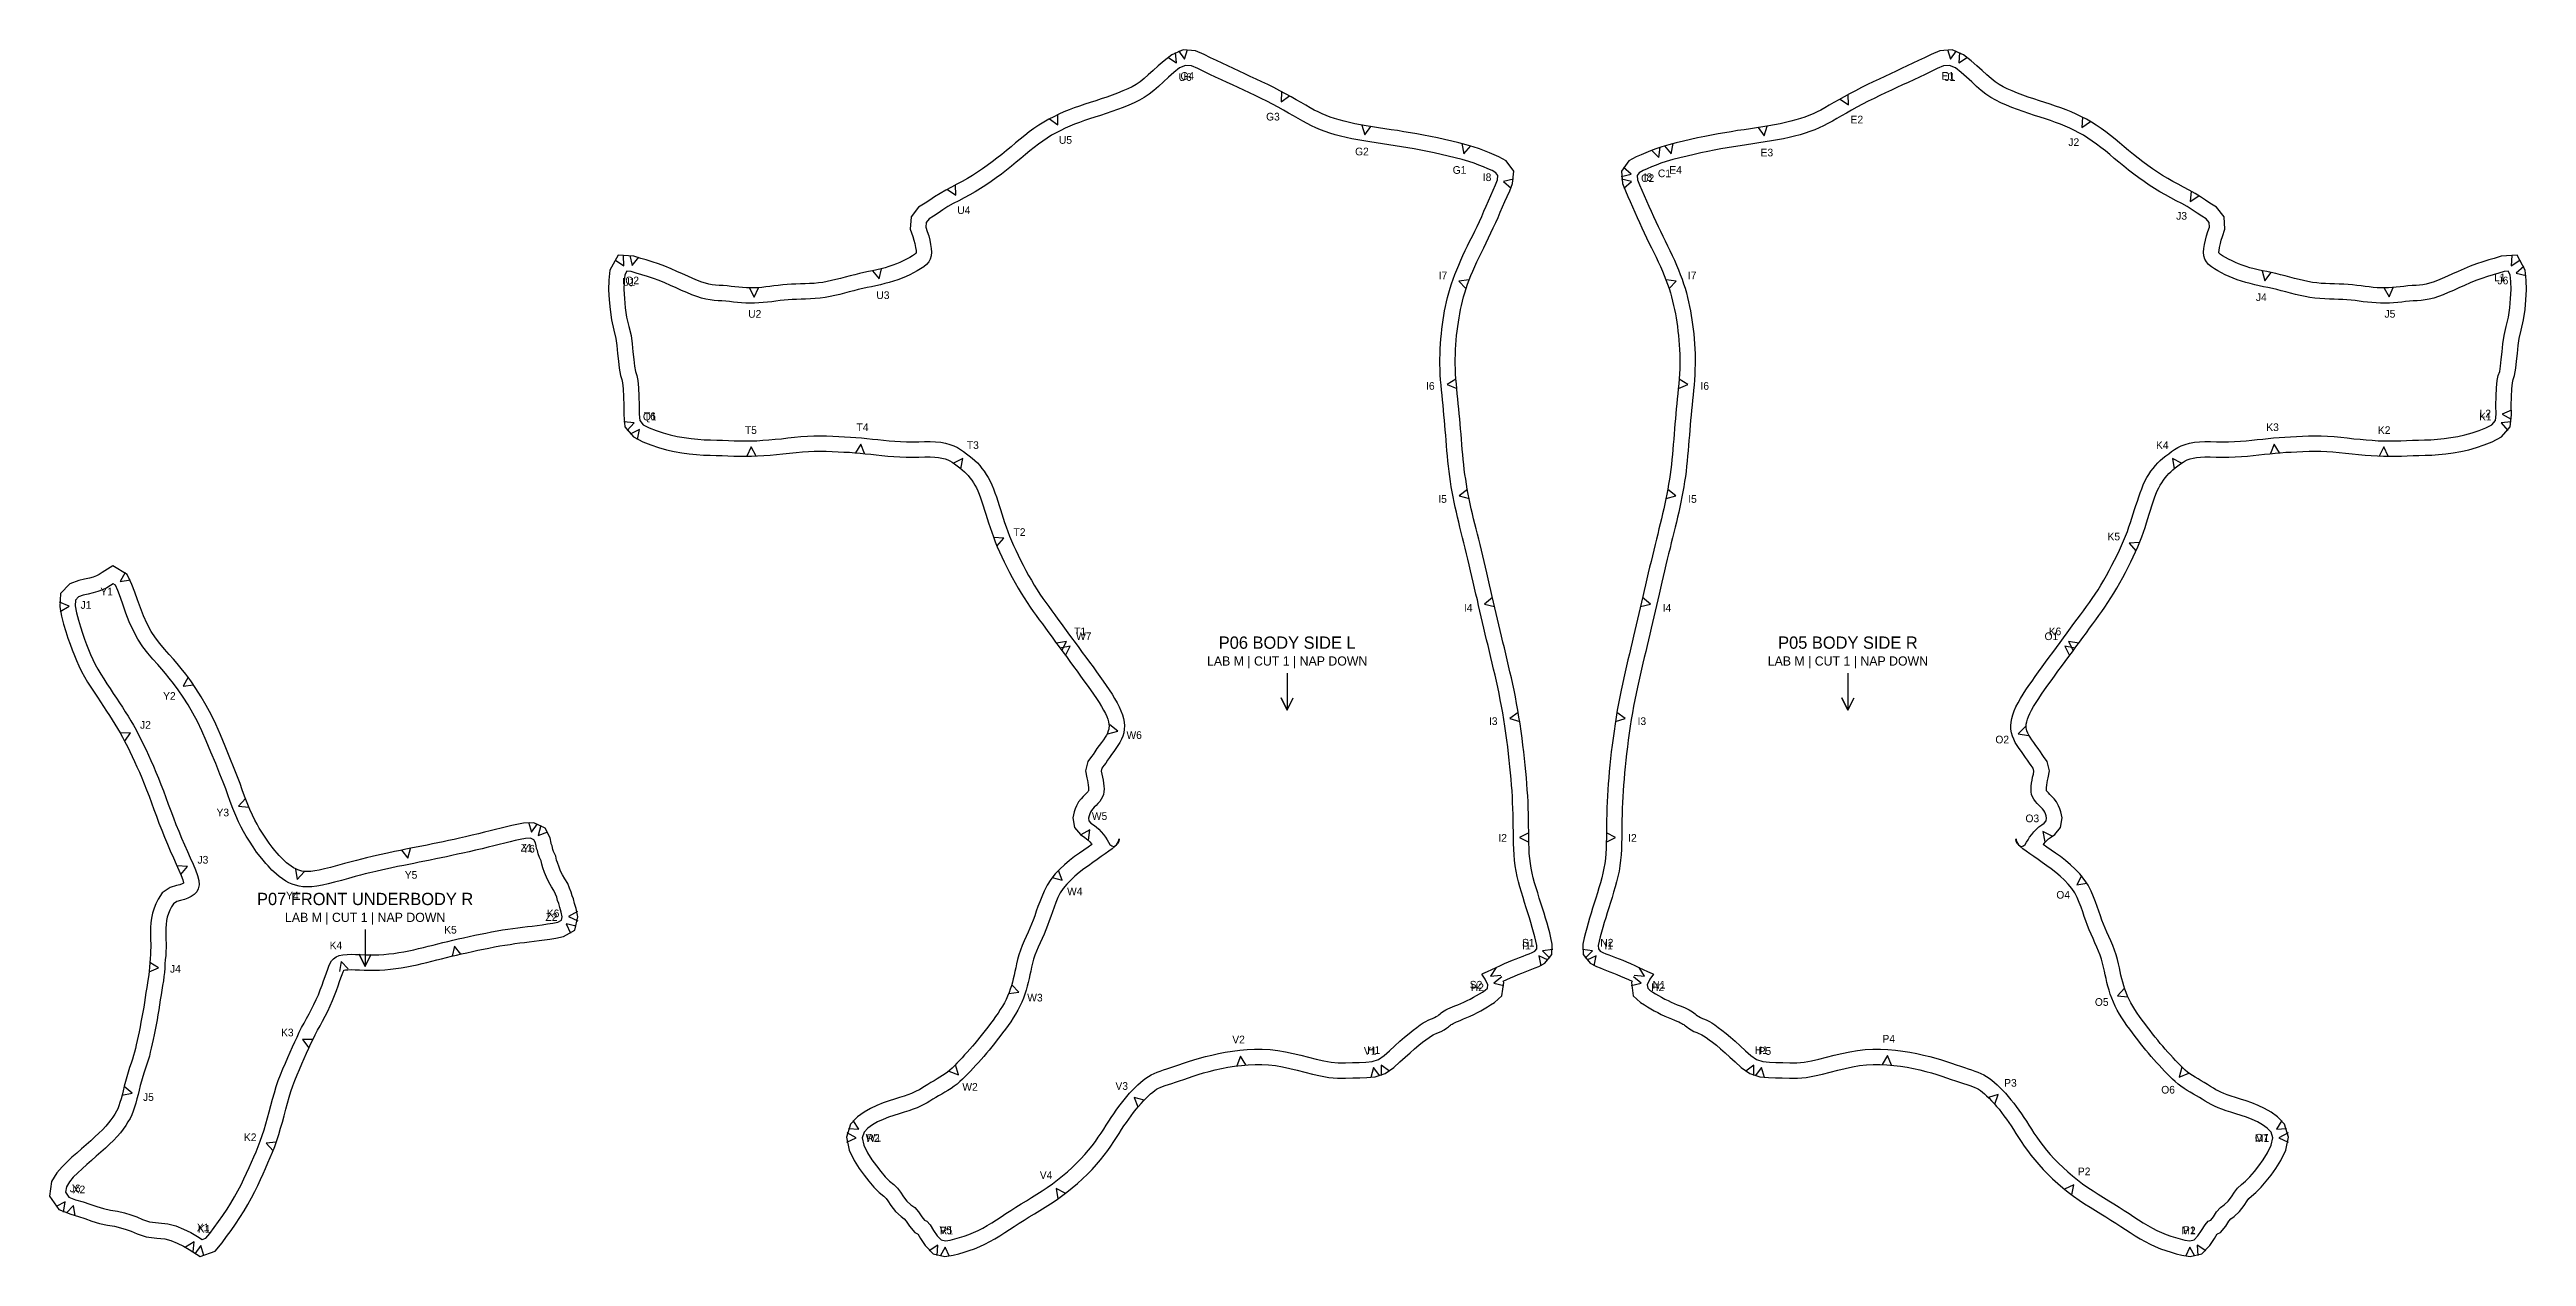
# Model space of a CAD drawing. Header units: millimetres. Extents: x 10 to 1500, y 0 to 660.
# Drawn here: x 693 to 1500, y 0 to 394 of the extents above; entities that cross this region are included whole.
import ezdxf
from ezdxf.enums import TextEntityAlignment as Align

# ---------------------------------------------------------------- set-up
doc = ezdxf.new("R2010")
doc.units = ezdxf.units.MM
for name, color, linetype in [('CUT', 1, 'Continuous'), ('LABEL', 7, 'Continuous'), ('NOTCH', 3, 'Continuous'), ('STITCH_REF', 8, 'Continuous')]:
    doc.layers.add(name, color=color, linetype=linetype)

msp = doc.modelspace()

# ---------------------------------------------------------------- texts
at = {"layer": 'LABEL'}
for s, height, p in [('U6', 2.5, (1062.95, 384.58)), ('G4', 2.5, (1063.63, 384.95)), ('E1', 2.5, (1311.46, 384.95)), ('J1', 2.5, (1312.14, 384.58)), ('G3', 2.5, (1091.56, 371.69)), ('E2', 2.5, (1281.82, 370.74)), ('U5', 2.5, (1023.95, 364.09)), ('J2', 2.5, (1352.5, 363.37)), ('G2', 2.5, (1120.55, 360.32)), ('G1', 2.5, (1152.34, 354.3)), ('E4', 2.5, (1222.75, 354.3)), ('E3', 2.5, (1252.5, 359.98)), ('I8', 2.5, (1161.33, 351.93)), ('C2', 2.5, (1213.64, 351.63)), ('I8', 2.5, (1213.76, 351.93)), ('C1', 2.5, (1219.12, 353.2)), ('U4', 2.5, (990.83, 341.2)), ('J3', 2.5, (1387.63, 339.34)), ('U1', 2.5, (881.65, 317.81)), ('Q2', 2.5, (882.76, 318.27)), ('I7', 2.5, (1146.95, 319.9)), ('I7', 2.5, (1228.14, 319.9)), ('L1', 2.5, (1491.3, 319.25)), ('J6', 2.5, (1492.33, 318.27)), ('U2', 2.5, (922.7, 307.36)), ('U3', 2.5, (964.46, 313.47)), ('J4', 2.5, (1413.61, 312.81)), ('J5', 2.5, (1455.51, 307.39)), ('I6', 2.5, (1142.84, 283.88)), ('I6', 2.5, (1232.25, 283.88)), ('Q1', 2.5, (888.49, 273.89)), ('T6', 2.5, (888.52, 274.01)), ('K1', 2.5, (1486.6, 273.89)), ('L2', 2.5, (1486.58, 274.86)), ('T5', 2.5, (921.44, 269.47)), ('T4', 2.5, (957.82, 270.41)), ('K3', 2.5, (1417.27, 270.41)), ('K2', 2.5, (1453.64, 269.47)), ('T3', 2.5, (993.76, 264.58)), ('K4', 2.5, (1381.33, 264.58)), ('I5', 2.5, (1146.83, 247.02)), ('I5', 2.5, (1228.26, 247.02)), ('T2', 2.5, (1008.97, 236.22)), ('K5', 2.5, (1365.53, 234.77)), ('Y1', 2.5, (711.53, 216.83)), ('J1', 2.5, (704.79, 212.45)), ('I4', 2.5, (1155.17, 211.48)), ('I4', 2.5, (1219.92, 211.48)), ('T1', 2.5, (1028.72, 203.84)), ('W7', 2.5, (1029.89, 202.25)), ('P06 BODY SIDE L', 4, (1096.19, 200.18)), ('P05 BODY SIDE R', 4, (1278.9, 200.18)), ('O1', 2.5, (1345.2, 202.25)), ('K6', 2.5, (1346.37, 203.84)), ('LAB M | CUT 1 | NAP DOWN', 3, (1096.19, 194.18)), ('LAB M | CUT 1 | NAP DOWN', 3, (1278.9, 194.18)), ('Y2', 2.5, (731.96, 182.78)), ('J2', 2.5, (724.17, 173.36)), ('W6', 2.5, (1046.34, 170.03)), ('I3', 2.5, (1163.33, 174.57)), ('I3', 2.5, (1211.76, 174.57)), ('O2', 2.5, (1329.18, 168.57)), ('Y3', 2.5, (749.37, 144.78)), ('W5', 2.5, (1035.05, 143.61)), ('I2', 2.5, (1166.4, 136.51)), ('I2', 2.5, (1208.69, 136.51)), ('O3', 2.5, (1338.98, 142.86)), ('J3', 2.5, (742.88, 129.37)), ('Z1', 2.5, (848.33, 133.31)), ('Y6', 2.5, (849.01, 132.96)), ('Y5', 2.5, (810.71, 124.44)), ('P07 FRONT UNDERBODY R', 4, (795.75, 116.59)), ('Y4', 2.5, (772.04, 117.69)), ('K6', 2.5, (856.99, 111.9)), ('W4', 2.5, (1026.98, 119.07)), ('O4', 2.5, (1349.04, 117.94)), ('LAB M | CUT 1 | NAP DOWN', 3, (795.75, 110.59)), ('K5', 2.5, (823.55, 106.55)), ('Z2', 2.5, (856.46, 110.68)), ('K4', 2.5, (786.23, 101.46)), ('S1', 2.5, (1174.74, 102.32)), ('I1', 2.5, (1174.16, 101.37)), ('N2', 2.5, (1200.35, 102.32)), ('I1', 2.5, (1200.93, 101.37)), ('J4', 2.5, (733.93, 93.8)), ('S2', 2.5, (1157.72, 88.62)), ('H2', 2.5, (1158.17, 87.79)), ('H2', 2.5, (1216.92, 87.79)), ('N1', 2.5, (1217.37, 88.62)), ('W3', 2.5, (1014, 84.41)), ('O5', 2.5, (1361.61, 82.99)), ('K3', 2.5, (770.39, 73.05)), ('V2', 2.5, (1080.34, 70.76)), ('V1', 2.5, (1123.23, 67.01)), ('H1', 2.5, (1124.37, 67.33)), ('H1', 2.5, (1250.72, 67.33)), ('P5', 2.5, (1251.86, 67.01)), ('P4', 2.5, (1292.2, 70.99)), ('W2', 2.5, (992.85, 55.3)), ('V3', 2.5, (1042.27, 55.59)), ('P3', 2.5, (1331.86, 56.62)), ('J5', 2.5, (725.13, 51.98)), ('O6', 2.5, (1383.23, 54.38)), ('K2', 2.5, (758.3, 38.87)), ('W1', 2.5, (961.34, 38.73)), ('R2', 2.5, (961.24, 38.62)), ('O7', 2.5, (1413.75, 38.73)), ('M1', 2.5, (1413.85, 38.62)), ('V4', 2.5, (1017.63, 26.55)), ('P2', 2.5, (1355.88, 27.75)), ('J6', 2.5, (701.27, 22.21)), ('X2', 2.5, (702.5, 21.85)), ('X1', 2.5, (742.95, 9.48)), ('K1', 2.5, (743.29, 8.97)), ('V5', 2.5, (984.96, 8.59)), ('R1', 2.5, (985.19, 8.44)), ('M2', 2.5, (1389.9, 8.44)), ('P1', 2.5, (1390.12, 8.59))]:
    msp.add_text(s, height=height, dxfattribs=at).set_placement(p, align=Align.MIDDLE_CENTER)

# ---------------------------------------------------------------- linework, layer by layer
at = {"layer": 'CUT'}
for points in [[(1166.54, 89.81), (1167.73, 90.36), (1169, 90.92), (1170.25, 91.46), (1171.46, 91.96), (1172.61, 92.42), (1173.72, 92.85), (1174.83, 93.27), (1175.9, 93.68), (1176.96, 94.1), (1178.16, 94.59), (1180.17, 95.63), (1182.43, 98.46), (1182.54, 101.84), (1182.12, 103.92), (1181.72, 105.53), (1181.3, 107.1), (1180.86, 108.7), (1180.38, 110.31), (1179.88, 111.94), (1179.37, 113.58), (1178.85, 115.22), (1178.34, 116.88), (1177.82, 118.57), (1177.3, 120.24), (1176.82, 121.87), (1176.39, 123.45), (1176.01, 125.03), (1175.68, 126.6), (1175.42, 128.15), (1175.22, 129.73), (1175.08, 131.38), (1174.99, 133.08), (1174.93, 134.82), (1174.9, 136.63), (1174.88, 138.49), (1174.86, 140.4), (1174.83, 142.33), (1174.79, 144.29), (1174.73, 146.25), (1174.66, 148.22), (1174.56, 150.19), (1174.44, 152.15), (1174.29, 154.13), (1174.13, 156.12), (1173.95, 158.14), (1173.75, 160.21), (1173.53, 162.34), (1173.28, 164.53), (1173.01, 166.77), (1172.72, 169.04), (1172.41, 171.34), (1172.07, 173.64), (1171.72, 175.92), (1171.34, 178.17), (1170.95, 180.37), (1170.54, 182.53), (1170.11, 184.63), (1169.68, 186.68), (1169.23, 188.7), (1168.78, 190.68), (1168.33, 192.64), (1167.87, 194.59), (1167.41, 196.52), (1166.95, 198.44), (1166.5, 200.35), (1166.05, 202.24), (1165.6, 204.12), (1165.17, 205.98), (1164.73, 207.83), (1164.31, 209.68), (1163.88, 211.53), (1163.45, 213.39), (1163.02, 215.26), (1162.58, 217.16), (1162.14, 219.06), (1161.69, 220.98), (1161.24, 222.89), (1160.79, 224.79), (1160.35, 226.66), (1159.9, 228.51), (1159.46, 230.33), (1159.02, 232.12), (1158.59, 233.87), (1158.16, 235.59), (1157.75, 237.29), (1157.34, 238.95), (1156.95, 240.59), (1156.56, 242.22), (1156.19, 243.83), (1155.83, 245.43), (1155.49, 247.03), (1155.17, 248.63), (1154.88, 250.23), (1154.6, 251.83), (1154.35, 253.43), (1154.11, 255.04), (1153.91, 256.65), (1153.72, 258.26), (1153.54, 259.88), (1153.39, 261.52), (1153.24, 263.17), (1153.1, 264.83), (1152.96, 266.5), (1152.83, 268.17), (1152.69, 269.85), (1152.55, 271.51), (1152.41, 273.17), (1152.26, 274.81), (1152.11, 276.45), (1151.94, 278.09), (1151.78, 279.71), (1151.61, 281.33), (1151.45, 282.96), (1151.31, 284.58), (1151.19, 286.21), (1151.08, 287.82), (1151.01, 289.43), (1150.97, 291.02), (1150.97, 292.61), (1151, 294.18), (1151.06, 295.75), (1151.15, 297.29), (1151.27, 298.81), (1151.41, 300.31), (1151.58, 301.78), (1151.76, 303.23), (1151.96, 304.65), (1152.18, 306.05), (1152.42, 307.44), (1152.68, 308.8), (1152.97, 310.16), (1153.3, 311.52), (1153.66, 312.9), (1154.05, 314.27), (1154.48, 315.65), (1154.96, 317.03), (1155.48, 318.45), (1156.05, 319.88), (1156.66, 321.34), (1157.31, 322.81), (1158, 324.32), (1158.72, 325.84), (1159.47, 327.37), (1160.23, 328.93), (1161.01, 330.51), (1161.8, 332.13), (1162.58, 333.77), (1163.36, 335.43), (1164.13, 337.12), (1164.89, 338.82), (1165.64, 340.54), (1166.4, 342.26), (1167.15, 343.98), (1167.91, 345.7), (1168.71, 347.52), (1169.63, 349.92), (1170.01, 353.88), (1167.55, 357.24), (1165.2, 358.56), (1163.59, 359.29), (1162.08, 359.93), (1160.51, 360.56), (1158.81, 361.21), (1156.82, 361.87), (1154.54, 362.51), (1152.16, 363.12), (1149.79, 363.7), (1147.45, 364.26), (1145.14, 364.77), (1142.86, 365.25), (1140.62, 365.68), (1138.45, 366.06), (1136.33, 366.42), (1134.23, 366.78), (1132.12, 367.12), (1130.02, 367.44), (1127.97, 367.74), (1125.95, 368.06), (1123.94, 368.37), (1121.97, 368.7), (1120.06, 369.03), (1118.23, 369.39), (1116.48, 369.77), (1114.79, 370.18), (1113.16, 370.62), (1111.63, 371.07), (1110.23, 371.53), (1108.9, 372.04), (1107.56, 372.61), (1106.25, 373.21), (1105.02, 373.83), (1103.73, 374.54), (1102.29, 375.39), (1100.74, 376.27), (1099.14, 377.18), (1097.44, 378.15), (1095.63, 379.15), (1093.74, 380.16), (1091.81, 381.15), (1089.86, 382.12), (1087.94, 383.05), (1086.04, 383.95), (1084.17, 384.83), (1082.34, 385.69), (1080.51, 386.55), (1078.68, 387.41), (1076.84, 388.26), (1074.99, 389.11), (1073.14, 389.98), (1071.22, 390.91), (1069.11, 391.94), (1066.29, 393.11), (1062.27, 393.51), (1058.55, 391.89), (1056.06, 389.93), (1054.16, 388.24), (1052.48, 386.7), (1050.94, 385.31), (1049.54, 384.1), (1048.24, 383.09), (1046.95, 382.2), (1045.65, 381.43), (1044.26, 380.76), (1042.64, 380.07), (1040.91, 379.35), (1039.2, 378.69), (1037.44, 378.07), (1035.62, 377.46), (1033.8, 376.86), (1032, 376.28), (1030.24, 375.71), (1028.51, 375.13), (1026.81, 374.53), (1025.12, 373.89), (1023.44, 373.21), (1021.78, 372.48), (1020.12, 371.68), (1018.49, 370.82), (1016.87, 369.89), (1015.26, 368.9), (1013.67, 367.82), (1012.14, 366.7), (1010.66, 365.57), (1009.16, 364.38), (1007.67, 363.13), (1006.2, 361.89), (1004.71, 360.65), (1003.17, 359.39), (1001.62, 358.14), (1000.05, 356.92), (998.47, 355.75), (996.89, 354.63), (995.28, 353.57), (993.64, 352.54), (991.98, 351.54), (990.3, 350.57), (988.59, 349.64), (986.82, 348.69), (984.98, 347.7), (983.09, 346.63), (981.28, 345.49), (979.72, 344.44), (978.24, 343.52), (976.09, 342.13), (973.62, 339.03), (973.37, 334.97), (974.17, 332.61), (974.55, 331.45), (974.82, 330.28), (975.09, 329.04), (975.26, 328.08), (975.31, 327.52), (975.29, 327.28), (975.26, 327.21), (975.25, 327.19), (975.13, 327.05), (974.75, 326.73), (974.08, 326.27), (973.19, 325.76), (972.16, 325.21), (971.02, 324.64), (969.92, 324.1), (968.87, 323.66), (967.7, 323.24), (966.44, 322.82), (965.17, 322.43), (963.86, 322.08), (962.5, 321.74), (961.12, 321.43), (959.74, 321.14), (958.28, 320.84), (956.78, 320.5), (955.28, 320.15), (953.74, 319.77), (952.19, 319.37), (950.66, 318.96), (949.17, 318.57), (947.71, 318.21), (946.28, 317.91), (944.86, 317.66), (943.45, 317.47), (942.02, 317.33), (940.58, 317.25), (939.11, 317.19), (937.62, 317.14), (936.13, 317.1), (934.65, 317.03), (933.21, 316.94), (931.8, 316.83), (930.35, 316.68), (928.94, 316.5), (927.61, 316.31), (926.32, 316.15), (925.02, 316.02), (923.73, 315.92), (922.46, 315.86), (921.21, 315.85), (919.99, 315.88), (918.75, 315.96), (917.5, 316.08), (916.24, 316.2), (915, 316.33), (913.74, 316.47), (912.38, 316.59), (911.06, 316.67), (909.91, 316.75), (908.84, 316.88), (907.78, 317.07), (906.68, 317.34), (905.46, 317.74), (904.05, 318.27), (902.51, 318.9), (900.87, 319.62), (899.13, 320.4), (897.32, 321.21), (895.41, 322.06), (893.41, 322.89), (891.37, 323.66), (889.3, 324.36), (887.32, 324.95), (885.57, 325.45), (883.33, 326.19), (878.15, 326.51), (875.53, 321.62), (875.19, 318.32), (875.09, 315.23), (875.27, 312), (875.55, 308.82), (876.02, 305.41), (876.82, 302.08), (877.47, 299.38), (877.76, 297.04), (877.99, 294.46), (878.32, 291.97), (878.55, 289.64), (878.95, 287.32), (879.44, 285.98), (879.64, 284.94), (879.81, 282.91), (879.97, 280.28), (880.04, 277.48), (880.01, 274.49), (880.42, 270.56), (883.19, 267.26), (886.24, 265.68), (888.82, 264.65), (891.36, 263.8), (893.91, 263.09), (896.43, 262.52), (898.92, 262.07), (901.35, 261.74), (903.7, 261.5), (905.97, 261.35), (908.13, 261.27), (910.15, 261.21), (912.06, 261.15), (913.94, 261.08), (915.84, 261.01), (917.76, 260.97), (919.68, 260.96), (921.62, 260.97), (923.62, 261.04), (925.64, 261.15), (927.7, 261.3), (929.79, 261.49), (931.9, 261.71), (934.03, 261.93), (936.15, 262.16), (938.21, 262.37), (940.17, 262.53), (942.07, 262.6), (943.99, 262.61), (945.94, 262.56), (947.92, 262.49), (949.86, 262.42), (951.74, 262.33), (953.54, 262.23), (955.28, 262.1), (957, 261.95), (958.73, 261.77), (960.5, 261.58), (962.3, 261.39), (964.14, 261.2), (966.04, 261.03), (967.99, 260.88), (970, 260.76), (972.06, 260.69), (974.14, 260.66), (976.19, 260.68), (978.11, 260.72), (979.84, 260.74), (981.33, 260.7), (982.57, 260.58), (983.66, 260.37), (984.72, 260.06), (985.64, 259.73), (986.31, 259.41), (986.98, 258.99), (987.77, 258.44), (988.64, 257.8), (989.51, 257.13), (990.32, 256.48), (991.02, 255.87), (991.62, 255.28), (992.2, 254.64), (992.8, 253.9), (993.38, 253.14), (993.93, 252.33), (994.45, 251.48), (994.92, 250.6), (995.37, 249.63), (995.81, 248.54), (996.25, 247.35), (996.68, 246.09), (997.12, 244.76), (997.55, 243.41), (997.99, 242.03), (998.43, 240.63), (998.89, 239.2), (999.38, 237.73), (999.9, 236.21), (1000.46, 234.66), (1001.07, 233.08), (1001.73, 231.46), (1002.45, 229.83), (1003.2, 228.18), (1004, 226.5), (1004.84, 224.79), (1005.72, 223.08), (1006.63, 221.36), (1007.56, 219.66), (1008.52, 217.98), (1009.49, 216.34), (1010.47, 214.76), (1011.46, 213.24), (1012.45, 211.78), (1013.43, 210.37), (1014.41, 208.99), (1015.4, 207.63), (1016.41, 206.25), (1017.44, 204.85), (1018.5, 203.4), (1019.59, 201.91), (1020.72, 200.37), (1021.87, 198.8), (1023.04, 197.21), (1024.23, 195.61), (1025.41, 194.01), (1026.58, 192.42), (1027.74, 190.84), (1028.87, 189.29), (1029.98, 187.76), (1031.05, 186.26), (1032.09, 184.79), (1033.08, 183.36), (1034.02, 181.97), (1034.89, 180.64), (1035.68, 179.36), (1036.38, 178.15), (1036.96, 177.05), (1037.39, 176.09), (1037.71, 175.18), (1037.94, 174.33), (1038.08, 173.55), (1038.14, 172.9), (1038.12, 172.41), (1038.04, 171.93), (1037.88, 171.36), (1037.61, 170.7), (1037.27, 170.02), (1036.85, 169.32), (1036.31, 168.53), (1035.64, 167.63), (1034.92, 166.65), (1034.19, 165.63), (1033.46, 164.57), (1032.93, 163.72), (1032.44, 163.06), (1031.23, 161.44), (1030.46, 158.4), (1030.89, 156.13), (1031.13, 155.24), (1031.24, 154.57), (1031.36, 153.71), (1031.46, 152.92), (1031.5, 152.37), (1031.49, 152.07), (1031.47, 151.94), (1031.44, 151.88), (1031.37, 151.75), (1031.2, 151.51), (1030.87, 151.14), (1030.39, 150.66), (1029.76, 150.04), (1029.01, 149.24), (1028.21, 148.21), (1027.52, 146.99), (1027.13, 145.96), (1026.83, 145.03), (1026.36, 143.05), (1026.9, 139.87), (1028.79, 137.61), (1030.2, 136.63), (1030.85, 136.17), (1031.29, 135.79), (1031.84, 135.2), (1032.4, 134.54), (1032.54, 134.36), (1031.35, 133.52), (1029.95, 132.52), (1028.52, 131.51), (1026.94, 130.4), (1025.27, 129.1), (1023.65, 127.71), (1022.13, 126.27), (1020.63, 124.73), (1019.19, 122.97), (1017.94, 121.05), (1016.96, 119.14), (1016.19, 117.33), (1015.55, 115.66), (1014.98, 114.09), (1014.44, 112.58), (1013.92, 111.09), (1013.41, 109.68), (1012.9, 108.34), (1012.36, 107.04), (1011.77, 105.72), (1011.15, 104.35), (1010.5, 102.92), (1009.87, 101.43), (1009.29, 99.92), (1008.78, 98.39), (1008.35, 96.89), (1008, 95.45), (1007.72, 94.11), (1007.47, 92.88), (1007.21, 91.71), (1006.94, 90.56), (1006.65, 89.43), (1006.32, 88.3), (1005.96, 87.18), (1005.55, 86.06), (1005.09, 84.94), (1004.59, 83.83), (1004.03, 82.73), (1003.4, 81.61), (1002.71, 80.49), (1001.97, 79.37), (1001.18, 78.24), (1000.35, 77.11), (999.49, 75.95), (998.62, 74.8), (997.75, 73.67), (996.89, 72.57), (996.05, 71.51), (995.23, 70.49), (994.42, 69.5), (993.6, 68.54), (992.77, 67.59), (991.94, 66.65), (991.09, 65.73), (990.25, 64.82), (989.4, 63.92), (988.57, 63.04), (987.76, 62.21), (986.99, 61.45), (986.24, 60.77), (985.5, 60.15), (984.73, 59.56), (983.9, 58.99), (983.03, 58.43), (982.1, 57.88), (981.12, 57.32), (980.1, 56.73), (979.05, 56.11), (978.03, 55.47), (977.12, 54.88), (976.33, 54.39), (975.55, 53.97), (974.69, 53.55), (973.73, 53.13), (972.63, 52.72), (971.34, 52.29), (969.88, 51.83), (968.25, 51.33), (966.46, 50.76), (964.54, 50.09), (962.53, 49.29), (960.44, 48.31), (958.32, 47.1), (956.23, 45.56), (953.9, 43.1), (952.58, 38.96), (953.47, 34.65), (955.07, 31.33), (956.74, 28.73), (958.32, 26.53), (959.88, 24.54), (961.5, 22.63), (963.23, 20.89), (964.71, 19.67), (965.49, 18.96), (966.1, 18.15), (967.07, 16.61), (968.59, 14.62), (970.37, 13.01), (971.43, 12.24), (972.04, 11.55), (973.07, 9.93), (974.84, 7.86), (975.77, 7.41), (975.82, 7.35), (976.72, 5.88), (978.22, 3.54), (980.87, 0.9), (984.61, 0), (987.36, 0.42), (989.21, 0.89), (990.91, 1.37), (992.6, 1.92), (994.32, 2.54), (996.03, 3.25), (997.71, 4.03), (999.34, 4.86), (1000.97, 5.76), (1002.61, 6.75), (1004.21, 7.79), (1005.75, 8.82), (1007.28, 9.82), (1008.84, 10.82), (1010.47, 11.84), (1012.14, 12.88), (1013.83, 13.93), (1015.54, 14.98), (1017.28, 16.07), (1019.07, 17.21), (1020.88, 18.42), (1022.68, 19.71), (1024.42, 21.03), (1026.13, 22.39), (1027.83, 23.82), (1029.5, 25.32), (1031.1, 26.87), (1032.6, 28.42), (1034.01, 29.97), (1035.33, 31.52), (1036.57, 33.05), (1037.71, 34.56), (1038.76, 36.03), (1039.72, 37.46), (1040.62, 38.83), (1041.45, 40.13), (1042.24, 41.38), (1043.01, 42.56), (1043.78, 43.7), (1044.56, 44.82), (1045.35, 45.92), (1046.15, 46.99), (1046.94, 47.99), (1047.74, 48.95), (1048.56, 49.88), (1049.39, 50.77), (1050.21, 51.61), (1050.98, 52.36), (1051.7, 53.02), (1052.39, 53.59), (1053.04, 54.09), (1053.66, 54.51), (1054.25, 54.85), (1054.85, 55.14), (1055.55, 55.42), (1056.45, 55.73), (1057.48, 56.08), (1058.58, 56.44), (1059.8, 56.84), (1061.13, 57.28), (1062.56, 57.77), (1064.05, 58.29), (1065.6, 58.82), (1067.22, 59.34), (1068.93, 59.85), (1070.77, 60.34), (1072.74, 60.82), (1074.79, 61.29), (1076.89, 61.7), (1079.03, 62.03), (1081.25, 62.31), (1083.49, 62.51), (1085.72, 62.62), (1087.94, 62.62), (1090.14, 62.5), (1092.37, 62.23), (1094.67, 61.83), (1097.03, 61.32), (1099.45, 60.75), (1101.93, 60.13), (1104.47, 59.5), (1107.06, 58.89), (1109.8, 58.38), (1112.61, 58.14), (1115.22, 58.13), (1117.59, 58.21), (1119.83, 58.3), (1122.12, 58.39), (1124.89, 58.64), (1128.15, 59.66), (1130.92, 61.58), (1132.94, 63.43), (1134.65, 65.01), (1136.24, 66.45), (1137.7, 67.74), (1139.05, 68.87), (1140.29, 69.85), (1141.42, 70.7), (1142.41, 71.42), (1143.2, 71.96), (1143.77, 72.31), (1144.22, 72.54), (1144.75, 72.76), (1145.46, 73.03), (1146.35, 73.41), (1147.31, 73.91), (1148.13, 74.44), (1148.71, 74.89), (1149.1, 75.21), (1149.4, 75.44), (1149.65, 75.62), (1149.94, 75.8), (1150.29, 76.01), (1150.75, 76.24), (1151.31, 76.5), (1151.97, 76.79), (1152.73, 77.1), (1153.65, 77.46), (1154.71, 77.9), (1155.84, 78.39), (1156.99, 78.94), (1158.15, 79.52), (1159.29, 80.13), (1160.41, 80.76), (1161.46, 81.4), (1162.48, 82.03), (1163.75, 82.86), (1166.14, 85.03), (1166.73, 89.4), (1166.54, 89.81)], [(1399.32, 7.41), (1400.25, 7.86), (1402.02, 9.93), (1403.05, 11.55), (1403.66, 12.24), (1404.72, 13.01), (1406.5, 14.62), (1408.02, 16.61), (1408.99, 18.15), (1409.59, 18.96), (1410.38, 19.67), (1411.86, 20.89), (1413.59, 22.63), (1415.21, 24.54), (1416.77, 26.53), (1418.35, 28.73), (1420.01, 31.33), (1421.62, 34.65), (1422.51, 38.96), (1421.19, 43.1), (1418.86, 45.56), (1416.77, 47.1), (1414.65, 48.31), (1412.56, 49.29), (1410.55, 50.09), (1408.62, 50.76), (1406.83, 51.33), (1405.21, 51.83), (1403.75, 52.29), (1402.46, 52.72), (1401.36, 53.13), (1400.4, 53.55), (1399.54, 53.97), (1398.76, 54.39), (1397.97, 54.88), (1397.06, 55.47), (1396.04, 56.11), (1394.99, 56.73), (1393.97, 57.32), (1392.99, 57.88), (1392.06, 58.43), (1391.18, 58.99), (1390.36, 59.56), (1389.59, 60.15), (1388.84, 60.77), (1388.1, 61.45), (1387.33, 62.21), (1386.52, 63.04), (1385.69, 63.92), (1384.84, 64.82), (1384, 65.73), (1383.15, 66.65), (1382.32, 67.59), (1381.49, 68.54), (1380.67, 69.5), (1379.86, 70.49), (1379.04, 71.51), (1378.2, 72.57), (1377.34, 73.67), (1376.47, 74.8), (1375.6, 75.95), (1374.74, 77.11), (1373.91, 78.24), (1373.12, 79.37), (1372.38, 80.49), (1371.69, 81.61), (1371.06, 82.73), (1370.5, 83.83), (1370, 84.94), (1369.54, 86.06), (1369.13, 87.18), (1368.77, 88.3), (1368.44, 89.43), (1368.15, 90.56), (1367.88, 91.71), (1367.62, 92.88), (1367.37, 94.11), (1367.09, 95.45), (1366.74, 96.89), (1366.31, 98.39), (1365.8, 99.92), (1365.21, 101.43), (1364.59, 102.92), (1363.94, 104.35), (1363.31, 105.72), (1362.73, 107.04), (1362.19, 108.34), (1361.68, 109.68), (1361.17, 111.09), (1360.65, 112.58), (1360.11, 114.09), (1359.54, 115.66), (1358.9, 117.33), (1358.13, 119.14), (1357.14, 121.05), (1355.9, 122.97), (1354.46, 124.73), (1352.96, 126.27), (1351.44, 127.71), (1349.82, 129.1), (1348.15, 130.4), (1346.57, 131.51), (1345.14, 132.52), (1343.74, 133.52), (1342.55, 134.36), (1342.69, 134.54), (1343.25, 135.2), (1343.8, 135.79), (1344.24, 136.17), (1344.89, 136.63), (1346.3, 137.61), (1348.19, 139.87), (1348.73, 143.05), (1348.26, 145.03), (1347.95, 145.96), (1347.57, 146.99), (1346.88, 148.21), (1346.08, 149.24), (1345.33, 150.04), (1344.7, 150.66), (1344.22, 151.14), (1343.89, 151.51), (1343.71, 151.75), (1343.65, 151.88), (1343.62, 151.94), (1343.6, 152.07), (1343.59, 152.37), (1343.63, 152.92), (1343.73, 153.71), (1343.85, 154.57), (1343.96, 155.24), (1344.19, 156.13), (1344.63, 158.4), (1343.86, 161.44), (1342.65, 163.06), (1342.16, 163.72), (1341.63, 164.57), (1340.9, 165.63), (1340.17, 166.65), (1339.45, 167.63), (1338.78, 168.53), (1338.24, 169.32), (1337.82, 170.02), (1337.48, 170.7), (1337.21, 171.36), (1337.05, 171.93), (1336.97, 172.41), (1336.95, 172.9), (1337.01, 173.55), (1337.15, 174.33), (1337.38, 175.18), (1337.7, 176.09), (1338.13, 177.05), (1338.71, 178.15), (1339.41, 179.36), (1340.2, 180.64), (1341.07, 181.97), (1342.01, 183.36), (1343, 184.79), (1344.04, 186.26), (1345.11, 187.76), (1346.21, 189.29), (1347.35, 190.84), (1348.51, 192.42), (1349.68, 194.01), (1350.86, 195.61), (1352.04, 197.21), (1353.21, 198.8), (1354.37, 200.37), (1355.5, 201.9), (1356.59, 203.4), (1357.65, 204.85), (1358.68, 206.25), (1359.69, 207.63), (1360.68, 208.99), (1361.65, 210.37), (1362.64, 211.78), (1363.63, 213.24), (1364.61, 214.76), (1365.6, 216.34), (1366.57, 217.98), (1367.53, 219.66), (1368.46, 221.36), (1369.37, 223.08), (1370.25, 224.79), (1371.09, 226.5), (1371.89, 228.18), (1372.64, 229.83), (1373.35, 231.46), (1374.02, 233.08), (1374.63, 234.66), (1375.19, 236.21), (1375.71, 237.73), (1376.2, 239.2), (1376.66, 240.63), (1377.1, 242.03), (1377.54, 243.41), (1377.97, 244.76), (1378.41, 246.09), (1378.84, 247.35), (1379.28, 248.54), (1379.72, 249.63), (1380.17, 250.6), (1380.64, 251.48), (1381.16, 252.33), (1381.71, 253.14), (1382.29, 253.9), (1382.89, 254.64), (1383.47, 255.28), (1384.07, 255.87), (1384.77, 256.48), (1385.58, 257.13), (1386.45, 257.8), (1387.31, 258.44), (1388.1, 258.99), (1388.77, 259.41), (1389.45, 259.73), (1390.37, 260.06), (1391.43, 260.37), (1392.52, 260.58), (1393.76, 260.7), (1395.25, 260.74), (1396.98, 260.72), (1398.9, 260.68), (1400.95, 260.66), (1403.03, 260.69), (1405.09, 260.76), (1407.1, 260.88), (1409.05, 261.03), (1410.95, 261.2), (1412.79, 261.39), (1414.59, 261.58), (1416.36, 261.77), (1418.09, 261.95), (1419.8, 262.1), (1421.55, 262.23), (1423.35, 262.33), (1425.23, 262.42), (1427.17, 262.49), (1429.15, 262.56), (1431.1, 262.61), (1433.02, 262.6), (1434.92, 262.53), (1436.88, 262.37), (1438.94, 262.16), (1441.06, 261.93), (1443.19, 261.71), (1445.3, 261.49), (1447.39, 261.3), (1449.44, 261.15), (1451.47, 261.04), (1453.47, 260.97), (1455.41, 260.96), (1457.33, 260.97), (1459.25, 261.01), (1461.15, 261.08), (1463.03, 261.15), (1464.94, 261.21), (1466.96, 261.27), (1469.12, 261.35), (1471.39, 261.5), (1473.74, 261.74), (1476.17, 262.07), (1478.66, 262.52), (1481.18, 263.09), (1483.73, 263.8), (1486.27, 264.65), (1488.85, 265.68), (1491.9, 267.26), (1494.67, 270.56), (1495.08, 274.49), (1495.05, 277.48), (1495.12, 280.28), (1495.28, 282.91), (1495.44, 284.94), (1495.65, 285.98), (1496.14, 287.32), (1496.54, 289.64), (1496.77, 291.97), (1497.09, 294.46), (1497.33, 297.04), (1497.62, 299.38), (1498.27, 302.08), (1499.07, 305.41), (1499.54, 308.82), (1499.82, 312), (1500, 315.23), (1499.9, 318.32), (1499.56, 321.62), (1496.94, 326.51), (1491.76, 326.19), (1489.52, 325.45), (1487.77, 324.95), (1485.79, 324.36), (1483.72, 323.66), (1481.67, 322.89), (1479.68, 322.06), (1477.77, 321.21), (1475.95, 320.4), (1474.22, 319.62), (1472.57, 318.9), (1471.03, 318.27), (1469.63, 317.74), (1468.41, 317.34), (1467.31, 317.07), (1466.25, 316.88), (1465.18, 316.75), (1464.03, 316.67), (1462.71, 316.59), (1461.35, 316.47), (1460.09, 316.33), (1458.85, 316.2), (1457.59, 316.08), (1456.34, 315.96), (1455.1, 315.88), (1453.87, 315.85), (1452.63, 315.86), (1451.36, 315.92), (1450.07, 316.02), (1448.77, 316.15), (1447.47, 316.31), (1446.15, 316.5), (1444.73, 316.68), (1443.29, 316.83), (1441.88, 316.94), (1440.44, 317.03), (1438.96, 317.1), (1437.47, 317.14), (1435.98, 317.19), (1434.51, 317.25), (1433.07, 317.33), (1431.64, 317.47), (1430.23, 317.66), (1428.81, 317.91), (1427.37, 318.21), (1425.92, 318.57), (1424.43, 318.96), (1422.9, 319.37), (1421.35, 319.77), (1419.81, 320.15), (1418.31, 320.5), (1416.81, 320.84), (1415.35, 321.14), (1413.96, 321.43), (1412.59, 321.74), (1411.23, 322.08), (1409.91, 322.43), (1408.65, 322.82), (1407.39, 323.24), (1406.22, 323.66), (1405.16, 324.1), (1404.07, 324.64), (1402.93, 325.21), (1401.9, 325.76), (1401.01, 326.27), (1400.34, 326.73), (1399.96, 327.05), (1399.84, 327.19), (1399.82, 327.21), (1399.8, 327.28), (1399.78, 327.52), (1399.83, 328.08), (1400, 329.04), (1400.27, 330.28), (1400.54, 331.45), (1400.92, 332.61), (1401.72, 334.97), (1401.47, 339.03), (1399, 342.13), (1396.85, 343.52), (1395.37, 344.44), (1393.81, 345.49), (1392, 346.63), (1390.11, 347.7), (1388.27, 348.69), (1386.5, 349.64), (1384.79, 350.57), (1383.11, 351.54), (1381.45, 352.54), (1379.81, 353.57), (1378.2, 354.63), (1376.62, 355.75), (1375.04, 356.92), (1373.47, 358.14), (1371.92, 359.39), (1370.38, 360.65), (1368.89, 361.89), (1367.42, 363.13), (1365.93, 364.38), (1364.43, 365.57), (1362.95, 366.7), (1361.42, 367.82), (1359.83, 368.9), (1358.22, 369.89), (1356.6, 370.82), (1354.97, 371.68), (1353.31, 372.48), (1351.65, 373.21), (1349.97, 373.89), (1348.28, 374.53), (1346.58, 375.13), (1344.85, 375.71), (1343.09, 376.28), (1341.29, 376.86), (1339.47, 377.46), (1337.65, 378.07), (1335.89, 378.69), (1334.18, 379.35), (1332.45, 380.07), (1330.83, 380.76), (1329.44, 381.43), (1328.14, 382.2), (1326.85, 383.09), (1325.55, 384.1), (1324.15, 385.31), (1322.61, 386.7), (1320.93, 388.24), (1319.03, 389.93), (1316.54, 391.89), (1312.82, 393.51), (1308.8, 393.11), (1305.98, 391.94), (1303.87, 390.91), (1301.95, 389.98), (1300.1, 389.11), (1298.25, 388.26), (1296.41, 387.41), (1294.58, 386.55), (1292.75, 385.7), (1290.92, 384.83), (1289.05, 383.95), (1287.15, 383.05), (1285.23, 382.12), (1283.28, 381.15), (1281.35, 380.16), (1279.46, 379.15), (1277.65, 378.15), (1275.95, 377.18), (1274.36, 376.27), (1272.8, 375.39), (1271.35, 374.54), (1270.07, 373.83), (1268.83, 373.21), (1267.53, 372.61), (1266.19, 372.04), (1264.86, 371.53), (1263.45, 371.07), (1261.93, 370.62), (1260.3, 370.18), (1258.61, 369.77), (1256.86, 369.39), (1255.03, 369.03), (1253.12, 368.7), (1251.15, 368.37), (1249.14, 368.06), (1247.12, 367.74), (1245.07, 367.44), (1242.97, 367.12), (1240.85, 366.78), (1238.76, 366.42), (1236.64, 366.06), (1234.46, 365.68), (1232.23, 365.25), (1229.94, 364.77), (1227.63, 364.26), (1225.3, 363.7), (1222.93, 363.12), (1220.55, 362.51), (1218.27, 361.87), (1216.28, 361.21), (1214.58, 360.56), (1213.01, 359.93), (1211.5, 359.29), (1209.89, 358.56), (1207.54, 357.24), (1205.08, 353.88), (1205.46, 349.92), (1206.38, 347.52), (1207.18, 345.7), (1207.94, 343.98), (1208.69, 342.26), (1209.45, 340.54), (1210.2, 338.82), (1210.96, 337.12), (1211.73, 335.43), (1212.51, 333.77), (1213.29, 332.13), (1214.08, 330.51), (1214.86, 328.93), (1215.62, 327.37), (1216.37, 325.84), (1217.09, 324.32), (1217.78, 322.81), (1218.43, 321.34), (1219.04, 319.88), (1219.61, 318.45), (1220.13, 317.03), (1220.61, 315.65), (1221.04, 314.27), (1221.43, 312.9), (1221.79, 311.52), (1222.12, 310.16), (1222.41, 308.8), (1222.67, 307.44), (1222.91, 306.05), (1223.13, 304.65), (1223.33, 303.23), (1223.51, 301.78), (1223.68, 300.31), (1223.82, 298.81), (1223.94, 297.29), (1224.03, 295.75), (1224.09, 294.18), (1224.12, 292.61), (1224.12, 291.02), (1224.08, 289.43), (1224, 287.82), (1223.9, 286.21), (1223.78, 284.58), (1223.64, 282.96), (1223.48, 281.33), (1223.31, 279.71), (1223.15, 278.09), (1222.98, 276.45), (1222.83, 274.81), (1222.68, 273.17), (1222.54, 271.51), (1222.4, 269.85), (1222.26, 268.18), (1222.13, 266.5), (1221.99, 264.83), (1221.85, 263.17), (1221.7, 261.52), (1221.54, 259.88), (1221.37, 258.26), (1221.18, 256.65), (1220.97, 255.04), (1220.74, 253.43), (1220.49, 251.83), (1220.21, 250.23), (1219.92, 248.63), (1219.59, 247.03), (1219.26, 245.43), (1218.9, 243.83), (1218.53, 242.22), (1218.14, 240.59), (1217.75, 238.95), (1217.34, 237.29), (1216.92, 235.59), (1216.5, 233.87), (1216.07, 232.12), (1215.63, 230.33), (1215.19, 228.51), (1214.74, 226.66), (1214.29, 224.79), (1213.84, 222.89), (1213.4, 220.98), (1212.95, 219.06), (1212.51, 217.16), (1212.07, 215.26), (1211.64, 213.39), (1211.21, 211.53), (1210.78, 209.68), (1210.35, 207.83), (1209.92, 205.98), (1209.49, 204.12), (1209.04, 202.24), (1208.59, 200.35), (1208.14, 198.44), (1207.68, 196.52), (1207.22, 194.59), (1206.76, 192.64), (1206.31, 190.68), (1205.86, 188.7), (1205.41, 186.68), (1204.98, 184.63), (1204.55, 182.53), (1204.14, 180.37), (1203.75, 178.17), (1203.37, 175.92), (1203.02, 173.64), (1202.68, 171.34), (1202.37, 169.04), (1202.08, 166.77), (1201.81, 164.53), (1201.56, 162.34), (1201.34, 160.21), (1201.14, 158.14), (1200.96, 156.12), (1200.8, 154.13), (1200.65, 152.15), (1200.53, 150.19), (1200.43, 148.22), (1200.36, 146.25), (1200.3, 144.29), (1200.26, 142.33), (1200.23, 140.4), (1200.21, 138.49), (1200.19, 136.63), (1200.16, 134.82), (1200.1, 133.08), (1200.01, 131.38), (1199.86, 129.73), (1199.67, 128.15), (1199.41, 126.6), (1199.08, 125.03), (1198.7, 123.45), (1198.27, 121.87), (1197.79, 120.24), (1197.27, 118.57), (1196.75, 116.88), (1196.24, 115.22), (1195.72, 113.58), (1195.21, 111.94), (1194.71, 110.31), (1194.23, 108.7), (1193.78, 107.1), (1193.37, 105.53), (1192.97, 103.92), (1192.54, 101.84), (1192.66, 98.46), (1194.92, 95.63), (1196.93, 94.59), (1198.13, 94.1), (1199.19, 93.68), (1200.26, 93.27), (1201.37, 92.85), (1202.48, 92.42), (1203.63, 91.96), (1204.84, 91.46), (1206.09, 90.92), (1207.36, 90.36), (1208.55, 89.81), (1208.36, 89.4), (1208.95, 85.03), (1211.34, 82.86), (1212.61, 82.03), (1213.63, 81.4), (1214.68, 80.76), (1215.8, 80.13), (1216.94, 79.52), (1218.1, 78.94), (1219.25, 78.39), (1220.38, 77.9), (1221.44, 77.46), (1222.36, 77.1), (1223.12, 76.79), (1223.78, 76.5), (1224.34, 76.24), (1224.8, 76.01), (1225.15, 75.8), (1225.44, 75.62), (1225.69, 75.44), (1225.99, 75.21), (1226.38, 74.89), (1226.96, 74.44), (1227.78, 73.91), (1228.74, 73.41), (1229.63, 73.03), (1230.34, 72.76), (1230.86, 72.54), (1231.32, 72.31), (1231.89, 71.96), (1232.68, 71.42), (1233.67, 70.7), (1234.8, 69.85), (1236.04, 68.87), (1237.39, 67.74), (1238.85, 66.45), (1240.44, 65.01), (1242.15, 63.43), (1244.17, 61.58), (1246.94, 59.66), (1250.2, 58.64), (1252.97, 58.39), (1255.26, 58.3), (1257.5, 58.21), (1259.86, 58.13), (1262.48, 58.14), (1265.29, 58.38), (1268.03, 58.89), (1270.62, 59.5), (1273.16, 60.13), (1275.64, 60.75), (1278.05, 61.32), (1280.42, 61.83), (1282.72, 62.23), (1284.95, 62.5), (1287.15, 62.62), (1289.37, 62.62), (1291.6, 62.51), (1293.84, 62.31), (1296.06, 62.03), (1298.2, 61.7), (1300.3, 61.29), (1302.35, 60.82), (1304.32, 60.34), (1306.16, 59.85), (1307.87, 59.34), (1309.49, 58.82), (1311.04, 58.29), (1312.53, 57.77), (1313.96, 57.28), (1315.29, 56.84), (1316.51, 56.44), (1317.61, 56.08), (1318.64, 55.73), (1319.54, 55.42), (1320.24, 55.14), (1320.84, 54.85), (1321.43, 54.51), (1322.05, 54.09), (1322.7, 53.59), (1323.39, 53.02), (1324.11, 52.36), (1324.88, 51.61), (1325.69, 50.77), (1326.52, 49.88), (1327.35, 48.95), (1328.15, 47.99), (1328.94, 46.99), (1329.74, 45.92), (1330.53, 44.82), (1331.31, 43.7), (1332.07, 42.56), (1332.84, 41.38), (1333.64, 40.14), (1334.47, 38.83), (1335.37, 37.46), (1336.33, 36.03), (1337.38, 34.56), (1338.52, 33.05), (1339.76, 31.52), (1341.08, 29.97), (1342.49, 28.42), (1343.99, 26.87), (1345.59, 25.32), (1347.26, 23.82), (1348.96, 22.39), (1350.67, 21.03), (1352.41, 19.71), (1354.21, 18.42), (1356.02, 17.21), (1357.81, 16.07), (1359.55, 14.98), (1361.26, 13.93), (1362.95, 12.88), (1364.62, 11.84), (1366.25, 10.82), (1367.81, 9.82), (1369.34, 8.82), (1370.88, 7.79), (1372.48, 6.75), (1374.12, 5.76), (1375.75, 4.86), (1377.38, 4.03), (1379.06, 3.25), (1380.77, 2.54), (1382.49, 1.92), (1384.18, 1.37), (1385.87, 0.89), (1387.73, 0.42), (1390.47, 0), (1394.22, 0.9), (1396.87, 3.54), (1398.36, 5.88), (1399.27, 7.35), (1399.32, 7.41)], [(788.82, 93.33), (788.86, 93.35), (789.3, 93.45), (790.12, 93.52), (791.2, 93.54), (792.48, 93.51), (793.9, 93.45), (795.43, 93.39), (797.07, 93.34), (798.76, 93.35), (800.46, 93.41), (802.2, 93.52), (803.98, 93.68), (805.76, 93.9), (807.53, 94.16), (809.28, 94.46), (810.99, 94.8), (812.66, 95.16), (814.29, 95.53), (815.9, 95.91), (817.49, 96.31), (819.08, 96.71), (820.66, 97.11), (822.23, 97.49), (823.86, 97.88), (825.52, 98.28), (827.19, 98.67), (828.91, 99.06), (830.68, 99.45), (832.47, 99.84), (834.29, 100.21), (836.1, 100.58), (837.88, 100.93), (839.62, 101.25), (841.31, 101.53), (842.95, 101.79), (844.55, 102.02), (846.11, 102.23), (847.67, 102.42), (849.23, 102.61), (850.83, 102.8), (852.47, 103.01), (854.16, 103.23), (855.92, 103.49), (857.83, 103.79), (860.34, 104.34), (864.07, 106.4), (865.09, 110.79), (864.47, 113.48), (864.01, 115.16), (863.59, 116.65), (863.23, 117.66), (862.91, 118.77), (862.38, 120.09), (861.75, 121.59), (860.82, 123.11), (860.05, 124.45), (859.42, 125.69), (858.92, 127), (858.4, 128.43), (858.12, 129.24), (857.88, 130.59), (857.17, 132.1), (856.91, 132.75), (856.67, 133.9), (856.39, 134.54), (856.34, 134.79), (856.01, 136.56), (854.38, 139.65), (850.69, 141.44), (847.39, 141.34), (845.21, 140.91), (843.5, 140.51), (841.78, 140.09), (840.02, 139.65), (838.26, 139.21), (836.47, 138.77), (834.63, 138.32), (832.68, 137.84), (830.58, 137.35), (828.48, 136.86), (826.54, 136.42), (824.72, 136.02), (822.95, 135.64), (821.2, 135.27), (819.46, 134.9), (817.71, 134.53), (815.97, 134.18), (814.2, 133.82), (812.41, 133.45), (810.67, 133.11), (809.03, 132.78), (807.31, 132.43), (805.32, 132.02), (803, 131.53), (800.46, 130.98), (798.06, 130.43), (796.14, 129.98), (794.53, 129.59), (792.94, 129.18), (791.16, 128.7), (789.02, 128.12), (786.72, 127.49), (784.5, 126.88), (782.5, 126.37), (780.79, 125.98), (779.32, 125.71), (778.03, 125.55), (776.91, 125.51), (775.96, 125.55), (775.16, 125.67), (774.46, 125.84), (773.8, 126.07), (773.12, 126.37), (772.4, 126.76), (771.61, 127.25), (770.83, 127.82), (770.11, 128.42), (769.48, 129), (768.95, 129.53), (768.4, 130.1), (767.77, 130.77), (767.09, 131.5), (766.34, 132.38), (765.46, 133.48), (764.45, 134.83), (763.35, 136.38), (762.25, 138.07), (761.27, 139.65), (760.51, 140.97), (759.82, 142.27), (759.04, 143.86), (758.17, 145.76), (757.27, 147.92), (756.44, 150.11), (755.73, 152.15), (755.01, 154.21), (754.17, 156.46), (753.08, 159.18), (751.67, 162.63), (750.12, 166.41), (748.6, 170.08), (747.09, 173.55), (745.55, 176.72), (743.97, 179.66), (742.33, 182.47), (740.62, 185.17), (738.9, 187.69), (737.28, 189.9), (735.84, 191.74), (734.54, 193.32), (733.27, 194.79), (731.91, 196.33), (730.4, 198.03), (728.85, 199.85), (727.4, 201.74), (726.03, 203.83), (724.71, 206.27), (723.52, 208.91), (722.51, 211.53), (721.59, 214.09), (720.7, 216.61), (719.76, 219.16), (718.22, 222.41), (713.53, 225.2), (710.06, 223), (709.13, 222.41), (708.21, 221.96), (707.15, 221.56), (705.91, 221.23), (704.34, 220.88), (702.43, 220.41), (699.56, 219.39), (696.53, 216.15), (696.27, 211.89), (696.84, 208.79), (697.51, 206.17), (698.22, 203.82), (698.91, 201.67), (699.6, 199.67), (700.3, 197.78), (701, 196.01), (701.7, 194.3), (702.47, 192.56), (703.33, 190.78), (704.3, 189), (705.33, 187.28), (706.38, 185.62), (707.44, 184), (708.49, 182.42), (709.5, 180.87), (710.51, 179.33), (711.5, 177.84), (712.44, 176.39), (713.35, 174.98), (714.22, 173.58), (715.06, 172.18), (715.89, 170.74), (716.7, 169.31), (717.47, 167.84), (718.26, 166.26), (719.07, 164.65), (719.84, 163.06), (720.61, 161.4), (721.4, 159.66), (722.19, 157.88), (722.97, 156.04), (723.75, 154.12), (724.54, 152.13), (725.33, 150.07), (726.12, 147.95), (726.92, 145.77), (727.73, 143.56), (728.57, 141.31), (729.45, 139.04), (730.35, 136.76), (731.3, 134.49), (732.27, 132.23), (733.25, 130.04), (734.21, 127.93), (735.09, 125.97), (735.82, 124.24), (736.32, 122.83), (736.56, 121.87), (736.57, 121.72), (736.11, 121.5), (735.37, 121.23), (734.3, 120.96), (732.2, 120.36), (729.66, 118.6), (728.28, 116.48), (727.57, 115.02), (726.95, 113.6), (726.43, 111.98), (726.09, 110.35), (725.89, 108.77), (725.8, 107.28), (725.77, 105.86), (725.79, 104.45), (725.85, 103.12), (725.89, 101.97), (725.88, 100.86), (725.84, 99.71), (725.76, 98.49), (725.65, 97.17), (725.54, 95.75), (725.45, 94.34), (725.37, 93.07), (725.24, 91.89), (725.05, 90.63), (724.82, 89.23), (724.57, 87.71), (724.3, 86.09), (724.06, 84.44), (723.84, 82.84), (723.59, 81.27), (723.32, 79.68), (723.02, 78.07), (722.71, 76.45), (722.39, 74.85), (722.07, 73.3), (721.77, 71.81), (721.47, 70.4), (721.18, 69.06), (720.89, 67.8), (720.59, 66.62), (720.28, 65.49), (719.9, 64.31), (719.47, 63.02), (719.01, 61.62), (718.54, 60.14), (718.08, 58.6), (717.64, 57.04), (717.25, 55.5), (716.88, 54.02), (716.54, 52.63), (716.21, 51.37), (715.86, 50.23), (715.49, 49.17), (715.11, 48.2), (714.7, 47.34), (714.18, 46.44), (713.57, 45.47), (712.91, 44.52), (712.14, 43.55), (711.22, 42.48), (710.17, 41.35), (709, 40.18), (707.72, 38.98), (706.33, 37.72), (704.86, 36.43), (703.33, 35.1), (701.77, 33.74), (700.21, 32.34), (698.63, 30.87), (696.98, 29.24), (695.29, 27.25), (693.59, 24.41), (692.91, 19.71), (695.93, 15.3), (699.8, 13.78), (702.33, 13.08), (704.46, 12.35), (706.73, 11.56), (709.19, 10.81), (711.75, 10.26), (714.06, 9.85), (716.03, 9.38), (717.87, 8.85), (719.5, 8.27), (721.42, 7.41), (724.42, 6.42), (727.89, 6), (730.53, 5.76), (732.48, 5.23), (734.54, 4.37), (736.59, 3.41), (738.45, 2.27), (742.01, 0), (746.83, 1.72), (749.11, 4.45), (750.62, 6.48), (752.08, 8.49), (753.54, 10.56), (754.96, 12.71), (756.3, 14.87), (757.54, 17), (758.7, 19.1), (759.76, 21.15), (760.74, 23.14), (761.65, 25.06), (762.51, 26.91), (763.31, 28.72), (764.08, 30.49), (764.82, 32.25), (765.55, 34.05), (766.27, 35.91), (766.96, 37.83), (767.6, 39.79), (768.21, 41.8), (768.8, 43.84), (769.36, 45.92), (769.9, 48), (770.42, 50.02), (770.96, 51.96), (771.54, 53.84), (772.15, 55.64), (772.83, 57.42), (773.57, 59.21), (774.35, 61.02), (775.15, 62.83), (775.92, 64.6), (776.67, 66.3), (777.39, 67.91), (778.09, 69.45), (778.78, 70.9), (779.5, 72.33), (780.25, 73.75), (781.04, 75.2), (781.88, 76.72), (782.73, 78.33), (783.57, 80.01), (784.37, 81.72), (785.11, 83.44), (785.79, 85.12), (786.4, 86.73), (786.94, 88.25), (787.42, 89.62), (787.86, 90.85), (788.26, 91.96), (788.57, 92.81), (788.77, 93.26), (788.82, 93.33)]]:
    msp.add_lwpolyline(points, close=True, dxfattribs=at)
at = {"layer": 'LABEL'}
for points in [[(1096.19, 190.18), (1096.19, 178.18), (1094.19, 182.18), (1096.19, 178.18), (1098.19, 182.18)], [(1278.9, 190.18), (1278.9, 178.18), (1276.9, 182.18), (1278.9, 178.18), (1280.9, 182.18)], [(795.75, 106.59), (795.75, 94.59), (793.75, 98.59), (795.75, 94.59), (797.75, 98.59)]]:
    msp.add_lwpolyline(points, dxfattribs=at)
at = {"layer": 'NOTCH'}
for points in [[(1057.25, 391.06), (1060.09, 389.28), (1059.82, 392.62)], [(1060.78, 393.1), (1062.75, 390.38), (1063.74, 393.58)], [(1311.35, 393.58), (1312.34, 390.38), (1314.31, 393.1)], [(1315.27, 392.62), (1314.99, 389.28), (1317.84, 391.06)], [(1094.31, 379.87), (1094.2, 376.52), (1096.95, 378.43)], [(1018.78, 371), (1021.48, 369), (1021.46, 372.36)], [(1276.34, 377.41), (1279.12, 375.53), (1278.96, 378.88)], [(1355.29, 371.54), (1355.15, 368.19), (1357.91, 370.09)], [(1120.49, 368.95), (1121.47, 365.74), (1123.45, 368.45)], [(1249.67, 368.14), (1251.63, 365.41), (1252.63, 368.61)], [(1153.09, 362.9), (1153.76, 359.61), (1155.99, 362.12)], [(1214.87, 360.71), (1217.29, 358.38), (1217.7, 361.71)], [(1219.1, 362.12), (1221.33, 359.61), (1222, 362.9)], [(985.49, 347.98), (988.23, 346.05), (988.14, 349.4)], [(1169.94, 351.3), (1166.66, 350.58), (1169.2, 348.39)], [(1205.02, 352.18), (1208.29, 352.93), (1205.73, 355.09)], [(1205.89, 348.39), (1208.43, 350.58), (1205.15, 351.3)], [(1390.72, 347.4), (1390.46, 344.05), (1393.29, 345.85)], [(877.28, 324.94), (880.06, 323.06), (879.9, 326.41)], [(881.95, 326.44), (882.8, 323.19), (884.89, 325.82)], [(1495.19, 326.41), (1495.03, 323.06), (1497.8, 324.94)], [(920.96, 315.81), (922.54, 312.86), (923.96, 315.9)], [(961.04, 321.4), (963.19, 318.83), (963.96, 322.09)], [(1155.46, 318.44), (1152.13, 318.04), (1154.45, 315.62)], [(1220.64, 315.62), (1222.96, 318.04), (1219.63, 318.44)], [(1413.88, 321.44), (1414.74, 318.2), (1416.82, 320.83)], [(1453.61, 315.81), (1455.25, 312.89), (1456.6, 315.95)], [(1499.15, 322.83), (1496.62, 320.63), (1499.9, 319.93)], [(1151.19, 286.08), (1148.32, 284.33), (1151.43, 283.09)], [(1223.65, 283.09), (1226.77, 284.33), (1223.9, 286.08)], [(1495.13, 276.03), (1492.08, 274.65), (1495.02, 273.03)], [(881.13, 269.38), (883.37, 271.88), (880.03, 272.17)], [(884.52, 266.36), (885.16, 269.65), (882.14, 268.19)], [(1495.06, 272.17), (1491.72, 271.88), (1493.96, 269.38)], [(923.12, 261.01), (921.56, 263.97), (920.12, 260.94)], [(958.49, 261.8), (957.29, 264.93), (955.51, 262.09)], [(989.84, 256.89), (990.45, 260.19), (987.44, 258.7)], [(1387.65, 258.7), (1384.64, 260.19), (1385.25, 256.89)], [(1419.58, 262.09), (1417.8, 264.93), (1416.59, 261.8)], [(1454.97, 260.94), (1453.53, 263.97), (1451.97, 261.01)], [(1154.89, 250.1), (1152.23, 248.06), (1155.46, 247.16)], [(1219.63, 247.16), (1222.86, 248.06), (1220.2, 250.1)], [(1001.63, 231.68), (1003.86, 234.19), (1000.52, 234.47)], [(1373.94, 232.84), (1370.59, 232.63), (1372.77, 230.08)], [(717.52, 223.05), (715.97, 220.07), (719.28, 220.62)], [(696.42, 210.33), (699.31, 212.05), (696.2, 213.32)], [(1163.11, 214.85), (1160.53, 212.71), (1163.79, 211.92)], [(1211.3, 211.92), (1214.56, 212.71), (1211.98, 214.85)], [(1022.76, 197.59), (1024.29, 200.58), (1020.99, 200.01)], [(1023.94, 196), (1025.46, 198.99), (1022.16, 198.42)], [(1352.93, 198.42), (1349.63, 198.99), (1351.15, 196)], [(1354.1, 200.01), (1350.8, 200.58), (1352.33, 197.59)], [(738.04, 188.91), (736.46, 185.95), (739.77, 186.46)], [(717.41, 167.99), (719.34, 170.74), (715.98, 170.62)], [(1037.72, 170.47), (1040.98, 171.26), (1038.39, 173.4)], [(1171.48, 177.4), (1168.76, 175.44), (1171.96, 174.44)], [(1203.13, 174.44), (1206.33, 175.44), (1203.61, 177.4)], [(1336.72, 172.78), (1334.37, 170.38), (1337.7, 169.94)], [(756.72, 149.31), (754.48, 146.81), (757.83, 146.52)], [(849, 141.59), (849.96, 138.38), (851.96, 141.07)], [(853.04, 140.55), (852.09, 137.33), (855.23, 138.5)], [(1031.43, 135.77), (1031.91, 139.09), (1028.97, 137.48)], [(1174.88, 138.13), (1171.9, 136.59), (1174.92, 135.13)], [(1200.17, 135.13), (1203.19, 136.59), (1200.21, 138.13)], [(1345.41, 137.11), (1342.38, 138.54), (1343.06, 135.26)], [(807.56, 132.48), (809.62, 129.84), (810.5, 133.07)], [(735.69, 124.6), (737.84, 127.17), (734.49, 127.35)], [(773.01, 126.26), (773.6, 122.96), (775.89, 125.41)], [(1019.64, 123.6), (1022.88, 122.73), (1021.64, 125.84)], [(1355, 124.18), (1353.47, 121.19), (1356.78, 121.76)], [(864.53, 107.72), (861.26, 108.44), (862.65, 105.39)], [(864.91, 112.45), (861.96, 110.86), (865, 109.45)], [(826.98, 98.63), (824.82, 101.2), (824.06, 97.93)], [(1181.23, 96.62), (1178.18, 98.02), (1178.88, 94.74)], [(1182.71, 100.16), (1179.39, 99.66), (1181.78, 97.31)], [(1193.31, 97.31), (1195.7, 99.66), (1192.38, 100.16)], [(1196.21, 94.74), (1196.91, 98.02), (1193.86, 96.62)], [(725.35, 92.84), (728.44, 94.15), (725.54, 95.84)], [(790.26, 93.83), (787.92, 96.22), (787.41, 92.91)], [(1164.25, 94.27), (1162.44, 91.44), (1165.79, 91.69)], [(1166.08, 91.24), (1163.52, 89.08), (1166.79, 88.32)], [(1208.3, 88.32), (1211.57, 89.08), (1209, 91.24)], [(1209.3, 91.69), (1212.65, 91.44), (1210.84, 94.27)], [(1005.47, 85.76), (1008.8, 86.2), (1006.45, 88.6)], [(1369, 87.46), (1366.74, 84.97), (1370.08, 84.66)], [(778.72, 70.81), (775.37, 70.72), (777.45, 68.09)], [(1082.74, 62.47), (1080.93, 65.29), (1079.75, 62.15)], [(1293.1, 62.41), (1291.81, 65.51), (1290.11, 62.62)], [(985.9, 60.42), (989.06, 59.28), (988.07, 62.49)], [(1126.36, 58.96), (1124.3, 61.61), (1123.41, 58.38)], [(1129.49, 60.39), (1126.82, 62.41), (1126.81, 59.05)], [(1248.28, 59.05), (1248.27, 62.41), (1245.59, 60.39)], [(1251.68, 58.38), (1250.79, 61.61), (1248.73, 58.96)], [(1387.72, 61.76), (1386.86, 58.52), (1389.97, 59.78)], [(716.52, 52.57), (719.8, 53.3), (717.24, 55.48)], [(1049.57, 50.99), (1046.34, 51.89), (1047.56, 48.77)], [(1326.73, 49.68), (1327.87, 52.84), (1324.66, 51.86)], [(953.24, 41.71), (956.59, 41.5), (954.75, 44.31)], [(1420.34, 44.31), (1418.5, 41.5), (1421.85, 41.71)], [(766.79, 37.31), (763.46, 36.95), (765.75, 34.5)], [(952.71, 37.28), (955.74, 38.72), (952.77, 40.28)], [(1422.32, 40.28), (1419.35, 38.72), (1422.38, 37.28)], [(697.43, 14.48), (698, 17.79), (695.02, 16.26)], [(701.23, 13.31), (700.76, 16.63), (698.39, 14.26)], [(1023.88, 20.6), (1020.89, 22.12), (1021.47, 18.82)], [(1351.85, 20.11), (1352.51, 23.4), (1349.48, 21.95)], [(739.73, 1.47), (740.04, 4.81), (737.18, 3.06)], [(743.16, 0.34), (742.25, 3.57), (740.21, 0.91)], [(982.14, 0.37), (982.38, 3.72), (979.56, 1.9)], [(986.14, 0.04), (984.76, 3.09), (983.14, 0.15)], [(1391.95, 0.15), (1390.33, 3.09), (1388.95, 0.04)], [(1395.53, 1.9), (1392.71, 3.72), (1392.95, 0.37)]]:
    msp.add_lwpolyline(points, dxfattribs=at)
at = {"layer": 'STITCH_REF'}
for points in [[(1159.56, 92.09), (1159.93, 92.25), (1161.47, 92.94), (1162.92, 93.63), (1164.31, 94.29), (1165.67, 94.92), (1167.01, 95.51), (1168.31, 96.06), (1169.57, 96.59), (1170.78, 97.07), (1171.94, 97.52), (1173.04, 97.94), (1174.09, 98.34), (1175.09, 98.73), (1176.05, 99.13), (1176.93, 99.59), (1177.49, 100.28), (1177.53, 101.42), (1177.24, 102.82), (1176.88, 104.29), (1176.48, 105.79), (1176.05, 107.32), (1175.59, 108.87), (1175.11, 110.46), (1174.6, 112.08), (1174.08, 113.73), (1173.56, 115.41), (1173.04, 117.1), (1172.52, 118.8), (1172.01, 120.5), (1171.55, 122.21), (1171.13, 123.93), (1170.76, 125.67), (1170.47, 127.43), (1170.25, 129.22), (1170.1, 131.03), (1169.99, 132.85), (1169.93, 134.69), (1169.9, 136.56), (1169.88, 138.44), (1169.86, 140.34), (1169.83, 142.25), (1169.79, 144.16), (1169.74, 146.08), (1169.66, 147.99), (1169.56, 149.91), (1169.45, 151.82), (1169.31, 153.74), (1169.15, 155.69), (1168.97, 157.68), (1168.77, 159.71), (1168.56, 161.8), (1168.32, 163.95), (1168.05, 166.15), (1167.76, 168.39), (1167.46, 170.64), (1167.13, 172.89), (1166.78, 175.12), (1166.41, 177.32), (1166.03, 179.47), (1165.63, 181.56), (1165.22, 183.62), (1164.79, 185.63), (1164.35, 187.61), (1163.91, 189.56), (1163.46, 191.5), (1163, 193.43), (1162.55, 195.36), (1162.09, 197.28), (1161.63, 199.19), (1161.18, 201.09), (1160.74, 202.97), (1160.3, 204.84), (1159.87, 206.7), (1159.44, 208.55), (1159.01, 210.4), (1158.58, 212.26), (1158.15, 214.14), (1157.71, 216.03), (1157.27, 217.93), (1156.83, 219.84), (1156.38, 221.74), (1155.93, 223.63), (1155.48, 225.49), (1155.04, 227.34), (1154.6, 229.15), (1154.16, 230.93), (1153.73, 232.68), (1153.31, 234.4), (1152.89, 236.1), (1152.48, 237.77), (1152.08, 239.43), (1151.69, 241.08), (1151.31, 242.72), (1150.95, 244.37), (1150.6, 246.02), (1150.27, 247.68), (1149.95, 249.35), (1149.67, 251.02), (1149.4, 252.69), (1149.16, 254.36), (1148.94, 256.03), (1148.75, 257.71), (1148.57, 259.38), (1148.41, 261.05), (1148.26, 262.73), (1148.12, 264.41), (1147.98, 266.09), (1147.84, 267.77), (1147.71, 269.44), (1147.57, 271.09), (1147.43, 272.73), (1147.28, 274.35), (1147.13, 275.97), (1146.97, 277.58), (1146.8, 279.2), (1146.64, 280.84), (1146.48, 282.5), (1146.33, 284.17), (1146.2, 285.86), (1146.09, 287.55), (1146.01, 289.26), (1145.97, 290.95), (1145.97, 292.65), (1146, 294.33), (1146.07, 295.99), (1146.16, 297.63), (1146.29, 299.24), (1146.44, 300.82), (1146.61, 302.37), (1146.8, 303.89), (1147.01, 305.39), (1147.24, 306.87), (1147.5, 308.34), (1147.78, 309.8), (1148.1, 311.27), (1148.45, 312.74), (1148.83, 314.22), (1149.26, 315.71), (1149.73, 317.21), (1150.25, 318.72), (1150.81, 320.23), (1151.42, 321.77), (1152.07, 323.31), (1152.75, 324.87), (1153.47, 326.43), (1154.21, 328), (1154.97, 329.57), (1155.75, 331.14), (1156.52, 332.71), (1157.29, 334.3), (1158.06, 335.9), (1158.82, 337.52), (1159.57, 339.17), (1160.32, 340.85), (1161.06, 342.55), (1161.82, 344.26), (1162.57, 345.99), (1163.33, 347.71), (1164.09, 349.43), (1164.72, 351.07), (1164.85, 352.46), (1164.15, 353.41), (1162.94, 354.09), (1161.58, 354.71), (1160.16, 355.31), (1158.69, 355.91), (1157.13, 356.5), (1155.36, 357.09), (1153.24, 357.68), (1150.94, 358.27), (1148.62, 358.84), (1146.33, 359.38), (1144.09, 359.89), (1141.88, 360.35), (1139.72, 360.76), (1137.59, 361.14), (1135.5, 361.49), (1133.42, 361.84), (1131.35, 362.18), (1129.28, 362.49), (1127.22, 362.8), (1125.18, 363.12), (1123.14, 363.44), (1121.13, 363.77), (1119.16, 364.12), (1117.23, 364.49), (1115.36, 364.89), (1113.55, 365.34), (1111.8, 365.8), (1110.14, 366.3), (1108.54, 366.83), (1107.02, 367.41), (1105.55, 368.04), (1104.1, 368.7), (1102.68, 369.41), (1101.25, 370.2), (1099.8, 371.05), (1098.27, 371.92), (1096.66, 372.83), (1094.99, 373.79), (1093.24, 374.76), (1091.42, 375.73), (1089.56, 376.69), (1087.67, 377.63), (1085.78, 378.54), (1083.9, 379.43), (1082.04, 380.31), (1080.21, 381.17), (1078.39, 382.02), (1076.58, 382.87), (1074.74, 383.72), (1072.88, 384.58), (1070.98, 385.47), (1069.04, 386.42), (1067.06, 387.38), (1065.06, 388.21), (1063.07, 388.41), (1061.13, 387.57), (1059.28, 386.1), (1057.51, 384.52), (1055.84, 383), (1054.25, 381.56), (1052.72, 380.24), (1051.2, 379.05), (1049.64, 377.98), (1048.02, 377.03), (1046.33, 376.2), (1044.57, 375.46), (1042.78, 374.72), (1040.94, 374), (1039.06, 373.34), (1037.19, 372.71), (1035.34, 372.11), (1033.55, 371.53), (1031.81, 370.96), (1030.14, 370.4), (1028.51, 369.83), (1026.94, 369.23), (1025.39, 368.61), (1023.87, 367.94), (1022.38, 367.22), (1020.9, 366.44), (1019.43, 365.6), (1017.98, 364.7), (1016.55, 363.73), (1015.14, 362.7), (1013.74, 361.62), (1012.31, 360.5), (1010.88, 359.3), (1009.41, 358.06), (1007.89, 356.8), (1006.33, 355.51), (1004.72, 354.22), (1003.07, 352.94), (1001.4, 351.69), (999.71, 350.5), (998, 349.37), (996.26, 348.28), (994.51, 347.22), (992.74, 346.21), (990.96, 345.24), (989.18, 344.28), (987.4, 343.33), (985.66, 342.34), (984, 341.29), (982.44, 340.24), (980.91, 339.29), (979.48, 338.37), (978.51, 337.15), (978.42, 335.65), (978.92, 334.19), (979.38, 332.78), (979.7, 331.37), (979.99, 330.02), (980.23, 328.72), (980.33, 327.49), (980.22, 326.33), (979.9, 325.26), (979.38, 324.31), (978.65, 323.47), (977.76, 322.72), (976.74, 322.04), (975.63, 321.39), (974.45, 320.77), (973.24, 320.16), (971.99, 319.55), (970.69, 319), (969.35, 318.51), (967.96, 318.05), (966.55, 317.62), (965.1, 317.24), (963.65, 316.88), (962.2, 316.55), (960.76, 316.24), (959.32, 315.95), (957.89, 315.63), (956.45, 315.29), (954.97, 314.93), (953.47, 314.53), (951.94, 314.12), (950.4, 313.72), (948.82, 313.34), (947.23, 313), (945.63, 312.72), (944.02, 312.5), (942.41, 312.35), (940.83, 312.25), (939.28, 312.19), (937.77, 312.15), (936.32, 312.1), (934.92, 312.04), (933.57, 311.95), (932.24, 311.85), (930.93, 311.72), (929.61, 311.54), (928.26, 311.35), (926.88, 311.19), (925.47, 311.04), (924.04, 310.93), (922.6, 310.86), (921.16, 310.85), (919.75, 310.89), (918.37, 310.98), (917.03, 311.1), (915.73, 311.23), (914.47, 311.36), (913.24, 311.49), (912, 311.61), (910.74, 311.68), (909.45, 311.78), (908.12, 311.93), (906.74, 312.17), (905.3, 312.53), (903.8, 313.02), (902.22, 313.62), (900.56, 314.3), (898.85, 315.05), (897.09, 315.83), (895.28, 316.65), (893.44, 317.46), (891.57, 318.24), (889.68, 318.95), (887.79, 319.59), (885.92, 320.15), (884.1, 320.67), (882.38, 321.24), (881.04, 321.32), (880.4, 320.13), (880.18, 317.98), (880.09, 315.29), (880.26, 312.36), (880.52, 309.38), (880.94, 306.34), (881.68, 303.25), (882.4, 300.28), (882.74, 297.57), (882.97, 295.01), (883.29, 292.54), (883.51, 290.31), (883.8, 288.61), (884.27, 287.33), (884.6, 285.64), (884.8, 283.26), (884.96, 280.49), (885.04, 277.52), (885.01, 274.72), (885.23, 272.61), (886.38, 271.24), (888.32, 270.23), (890.54, 269.35), (892.83, 268.58), (895.13, 267.94), (897.43, 267.42), (899.7, 267.01), (901.93, 266.7), (904.11, 266.49), (906.24, 266.35), (908.3, 266.26), (910.3, 266.21), (912.24, 266.15), (914.13, 266.07), (915.99, 266.01), (917.83, 265.97), (919.67, 265.96), (921.52, 265.97), (923.4, 266.03), (925.32, 266.14), (927.29, 266.29), (929.31, 266.47), (931.38, 266.68), (933.49, 266.91), (935.62, 267.14), (937.76, 267.35), (939.88, 267.52), (941.97, 267.6), (944.04, 267.61), (946.09, 267.56), (948.1, 267.49), (950.07, 267.41), (951.99, 267.33), (953.86, 267.22), (955.69, 267.09), (957.48, 266.92), (959.26, 266.74), (961.03, 266.55), (962.82, 266.36), (964.62, 266.18), (966.45, 266.01), (968.32, 265.87), (970.23, 265.76), (972.18, 265.69), (974.15, 265.67), (976.11, 265.68), (978.03, 265.72), (979.88, 265.74), (981.64, 265.69), (983.3, 265.53), (984.84, 265.23), (986.27, 264.82), (987.57, 264.35), (988.71, 263.8), (989.73, 263.17), (990.7, 262.49), (991.65, 261.79), (992.6, 261.06), (993.52, 260.31), (994.4, 259.55), (995.23, 258.75), (996, 257.89), (996.73, 256.99), (997.44, 256.05), (998.13, 255.04), (998.79, 253.97), (999.4, 252.83), (999.96, 251.62), (1000.47, 250.35), (1000.96, 249.03), (1001.42, 247.68), (1001.87, 246.31), (1002.32, 244.93), (1002.76, 243.54), (1003.2, 242.15), (1003.65, 240.74), (1004.12, 239.32), (1004.61, 237.88), (1005.14, 236.41), (1005.72, 234.92), (1006.34, 233.41), (1007.01, 231.87), (1007.73, 230.29), (1008.5, 228.68), (1009.31, 227.04), (1010.15, 225.38), (1011.03, 223.73), (1011.93, 222.1), (1012.84, 220.49), (1013.76, 218.94), (1014.69, 217.44), (1015.63, 216), (1016.57, 214.61), (1017.52, 213.25), (1018.48, 211.91), (1019.45, 210.57), (1020.44, 209.2), (1021.47, 207.8), (1022.53, 206.36), (1023.62, 204.86), (1024.75, 203.33), (1025.9, 201.76), (1027.07, 200.18), (1028.25, 198.58), (1029.43, 196.98), (1030.61, 195.38), (1031.77, 193.8), (1032.92, 192.23), (1034.04, 190.68), (1035.13, 189.16), (1036.19, 187.66), (1037.21, 186.18), (1038.19, 184.74), (1039.11, 183.32), (1039.97, 181.92), (1040.76, 180.56), (1041.46, 179.24), (1042.03, 177.94), (1042.48, 176.67), (1042.82, 175.43), (1043.04, 174.22), (1043.15, 173.05), (1043.11, 171.92), (1042.93, 170.81), (1042.6, 169.72), (1042.17, 168.65), (1041.66, 167.61), (1041.05, 166.61), (1040.37, 165.63), (1039.66, 164.66), (1038.96, 163.71), (1038.28, 162.77), (1037.65, 161.83), (1037.07, 160.91), (1036.46, 160.08), (1035.83, 159.24), (1035.58, 158.25), (1035.77, 157.24), (1036.02, 156.28), (1036.18, 155.33), (1036.31, 154.37), (1036.44, 153.41), (1036.5, 152.47), (1036.47, 151.56), (1036.32, 150.68), (1036.03, 149.85), (1035.61, 149.08), (1035.09, 148.37), (1034.51, 147.71), (1033.91, 147.11), (1033.33, 146.54), (1032.81, 145.98), (1032.38, 145.43), (1032.07, 144.87), (1031.85, 144.3), (1031.64, 143.67), (1031.46, 142.89), (1031.6, 142.04), (1032.2, 141.33), (1033.05, 140.73), (1033.95, 140.11), (1034.78, 139.37), (1035.57, 138.53), (1036.31, 137.66), (1036.96, 136.78), (1037.5, 135.91), (1037.96, 135.09), (1038.44, 134.39), (1039, 133.91), (1039.6, 133.74), (1040.16, 133.9), (1040.58, 134.28), (1040.92, 134.77), (1041.2, 135.34), (1041.38, 135.92), (1041.4, 136.21), (1041.44, 135.98), (1041.36, 135.37), (1040.93, 134.6), (1040.18, 133.77), (1039.2, 132.95), (1038.07, 132.14), (1036.86, 131.28), (1035.58, 130.39), (1034.24, 129.44), (1032.85, 128.45), (1031.4, 127.43), (1029.92, 126.38), (1028.44, 125.23), (1027, 123.99), (1025.64, 122.71), (1024.37, 121.4), (1023.23, 120.01), (1022.27, 118.54), (1021.49, 117.01), (1020.83, 115.46), (1020.24, 113.92), (1019.69, 112.4), (1019.16, 110.91), (1018.63, 109.42), (1018.1, 107.94), (1017.55, 106.49), (1016.95, 105.07), (1016.33, 103.67), (1015.7, 102.28), (1015.08, 100.92), (1014.51, 99.56), (1014, 98.22), (1013.55, 96.91), (1013.18, 95.61), (1012.88, 94.34), (1012.61, 93.09), (1012.36, 91.85), (1012.09, 90.61), (1011.8, 89.37), (1011.47, 88.11), (1011.11, 86.84), (1010.69, 85.55), (1010.22, 84.25), (1009.68, 82.95), (1009.09, 81.65), (1008.43, 80.36), (1007.7, 79.07), (1006.92, 77.81), (1006.11, 76.57), (1005.25, 75.34), (1004.38, 74.14), (1003.48, 72.94), (1002.59, 71.77), (1001.7, 70.61), (1000.83, 69.48), (999.96, 68.39), (999.11, 67.33), (998.25, 66.29), (997.39, 65.27), (996.52, 64.28), (995.65, 63.3), (994.78, 62.35), (993.91, 61.41), (993.03, 60.48), (992.17, 59.57), (991.3, 58.69), (990.43, 57.83), (989.54, 57.01), (988.62, 56.24), (987.66, 55.51), (986.67, 54.82), (985.65, 54.18), (984.63, 53.57), (983.61, 52.98), (982.62, 52.41), (981.66, 51.84), (980.72, 51.25), (979.79, 50.65), (978.84, 50.06), (977.84, 49.52), (976.76, 49), (975.59, 48.49), (974.3, 48.01), (972.89, 47.54), (971.36, 47.06), (969.75, 46.56), (968.05, 46.02), (966.29, 45.4), (964.51, 44.69), (962.74, 43.87), (961.05, 42.91), (959.56, 41.8), (958.31, 40.49), (957.74, 38.69), (958.24, 36.27), (959.45, 33.78), (960.88, 31.54), (962.32, 29.53), (963.76, 27.69), (965.18, 26.02), (966.6, 24.6), (967.99, 23.45), (969.22, 22.33), (970.22, 20.98), (971.18, 19.47), (972.29, 18.03), (973.53, 16.89), (974.82, 15.95), (976.04, 14.57), (977.1, 12.92), (977.97, 11.9), (978.82, 11.48), (979.83, 10.37), (980.96, 8.53), (982.13, 6.69), (983.4, 5.44), (984.83, 5.09), (986.36, 5.32), (987.91, 5.72), (989.46, 6.16), (990.99, 6.65), (992.51, 7.2), (994.02, 7.82), (995.51, 8.52), (996.99, 9.28), (998.47, 10.1), (999.96, 10.99), (1001.46, 11.96), (1002.99, 12.98), (1004.55, 14.02), (1006.17, 15.05), (1007.82, 16.08), (1009.5, 17.13), (1011.2, 18.18), (1012.9, 19.23), (1014.62, 20.3), (1016.33, 21.39), (1018.03, 22.53), (1019.71, 23.73), (1021.35, 24.98), (1022.97, 26.27), (1024.56, 27.6), (1026.09, 28.98), (1027.56, 30.4), (1028.95, 31.84), (1030.26, 33.28), (1031.48, 34.71), (1032.62, 36.13), (1033.68, 37.52), (1034.65, 38.88), (1035.56, 40.22), (1036.41, 41.54), (1037.24, 42.83), (1038.04, 44.09), (1038.84, 45.32), (1039.66, 46.53), (1040.48, 47.71), (1041.32, 48.88), (1042.18, 50.03), (1043.06, 51.14), (1043.95, 52.21), (1044.86, 53.24), (1045.77, 54.21), (1046.67, 55.14), (1047.55, 56), (1048.42, 56.79), (1049.27, 57.51), (1050.13, 58.16), (1051, 58.74), (1051.89, 59.26), (1052.83, 59.72), (1053.81, 60.11), (1054.83, 60.46), (1055.9, 60.82), (1057.02, 61.19), (1058.23, 61.59), (1059.53, 62.02), (1060.93, 62.5), (1062.42, 63.02), (1064.02, 63.57), (1065.74, 64.12), (1067.58, 64.66), (1069.53, 65.19), (1071.59, 65.69), (1073.76, 66.18), (1076.01, 66.62), (1078.34, 66.99), (1080.71, 67.28), (1083.13, 67.5), (1085.59, 67.62), (1088.08, 67.62), (1090.59, 67.48), (1093.1, 67.18), (1095.61, 66.74), (1098.13, 66.2), (1100.64, 65.61), (1103.15, 64.98), (1105.64, 64.36), (1108.09, 63.79), (1110.48, 63.34), (1112.83, 63.14), (1115.15, 63.13), (1117.42, 63.21), (1119.63, 63.29), (1121.79, 63.38), (1123.91, 63.57), (1125.93, 64.2), (1127.79, 65.5), (1129.56, 67.11), (1131.27, 68.7), (1132.9, 70.18), (1134.45, 71.54), (1135.9, 72.75), (1137.24, 73.8), (1138.45, 74.72), (1139.52, 75.5), (1140.48, 76.16), (1141.34, 76.68), (1142.15, 77.09), (1142.89, 77.4), (1143.58, 77.66), (1144.22, 77.93), (1144.78, 78.23), (1145.23, 78.52), (1145.61, 78.82), (1145.99, 79.12), (1146.39, 79.44), (1146.85, 79.76), (1147.35, 80.09), (1147.92, 80.41), (1148.55, 80.73), (1149.25, 81.06), (1150.02, 81.39), (1150.87, 81.74), (1151.78, 82.1), (1152.76, 82.5), (1153.77, 82.94), (1154.8, 83.43), (1155.85, 83.96), (1156.88, 84.51), (1157.88, 85.08), (1158.85, 85.66), (1159.79, 86.24), (1160.68, 86.83), (1161.43, 87.51), (1161.58, 88.61), (1160.73, 90.42), (1159.56, 92.09)], [(1313.96, 387.57), (1312.02, 388.41), (1310.03, 388.21), (1308.03, 387.38), (1306.05, 386.42), (1304.11, 385.47), (1302.21, 384.58), (1300.35, 383.72), (1298.51, 382.87), (1296.7, 382.02), (1294.88, 381.17), (1293.05, 380.31), (1291.19, 379.43), (1289.31, 378.54), (1287.42, 377.63), (1285.53, 376.69), (1283.67, 375.73), (1281.85, 374.76), (1280.1, 373.79), (1278.43, 372.83), (1276.82, 371.92), (1275.29, 371.05), (1273.83, 370.2), (1272.41, 369.41), (1270.99, 368.7), (1269.54, 368.04), (1268.07, 367.41), (1266.54, 366.83), (1264.95, 366.3), (1263.29, 365.8), (1261.54, 365.34), (1259.73, 364.89), (1257.86, 364.49), (1255.93, 364.12), (1253.96, 363.77), (1251.94, 363.44), (1249.91, 363.12), (1247.87, 362.8), (1245.81, 362.49), (1243.74, 362.18), (1241.67, 361.84), (1239.59, 361.49), (1237.5, 361.14), (1235.37, 360.76), (1233.21, 360.35), (1231, 359.89), (1228.76, 359.38), (1226.47, 358.84), (1224.15, 358.27), (1221.85, 357.68), (1219.73, 357.09), (1217.95, 356.5), (1216.4, 355.91), (1214.93, 355.31), (1213.51, 354.71), (1212.15, 354.09), (1210.93, 353.41), (1210.24, 352.46), (1210.37, 351.07), (1211, 349.43), (1211.75, 347.71), (1212.52, 345.99), (1213.27, 344.26), (1214.02, 342.55), (1214.77, 340.85), (1215.52, 339.17), (1216.27, 337.52), (1217.03, 335.9), (1217.8, 334.3), (1218.57, 332.71), (1219.34, 331.14), (1220.12, 329.57), (1220.88, 328), (1221.62, 326.43), (1222.34, 324.87), (1223.02, 323.31), (1223.67, 321.77), (1224.28, 320.23), (1224.84, 318.72), (1225.36, 317.21), (1225.83, 315.71), (1226.25, 314.22), (1226.64, 312.74), (1226.99, 311.27), (1227.31, 309.8), (1227.59, 308.34), (1227.85, 306.87), (1228.08, 305.39), (1228.29, 303.89), (1228.48, 302.37), (1228.65, 300.82), (1228.8, 299.24), (1228.93, 297.63), (1229.02, 295.99), (1229.09, 294.33), (1229.12, 292.65), (1229.12, 290.95), (1229.07, 289.26), (1229, 287.55), (1228.89, 285.86), (1228.76, 284.17), (1228.61, 282.5), (1228.45, 280.84), (1228.29, 279.2), (1228.12, 277.58), (1227.96, 275.97), (1227.81, 274.35), (1227.66, 272.73), (1227.52, 271.09), (1227.38, 269.44), (1227.25, 267.77), (1227.11, 266.09), (1226.97, 264.41), (1226.83, 262.73), (1226.68, 261.05), (1226.52, 259.38), (1226.34, 257.71), (1226.15, 256.03), (1225.93, 254.36), (1225.69, 252.69), (1225.42, 251.02), (1225.14, 249.35), (1224.82, 247.68), (1224.49, 246.02), (1224.14, 244.37), (1223.78, 242.72), (1223.4, 241.08), (1223, 239.43), (1222.6, 237.77), (1222.2, 236.1), (1221.78, 234.4), (1221.36, 232.68), (1220.93, 230.93), (1220.49, 229.15), (1220.05, 227.34), (1219.61, 225.49), (1219.16, 223.63), (1218.71, 221.74), (1218.26, 219.84), (1217.82, 217.93), (1217.38, 216.03), (1216.94, 214.14), (1216.51, 212.26), (1216.08, 210.4), (1215.65, 208.55), (1215.22, 206.7), (1214.79, 204.84), (1214.35, 202.97), (1213.91, 201.09), (1213.46, 199.19), (1213, 197.28), (1212.54, 195.36), (1212.09, 193.43), (1211.63, 191.5), (1211.18, 189.56), (1210.74, 187.61), (1210.3, 185.63), (1209.87, 183.62), (1209.46, 181.56), (1209.06, 179.47), (1208.67, 177.32), (1208.31, 175.12), (1207.96, 172.89), (1207.63, 170.64), (1207.32, 168.39), (1207.04, 166.15), (1206.77, 163.95), (1206.53, 161.8), (1206.31, 159.71), (1206.12, 157.68), (1205.94, 155.69), (1205.78, 153.74), (1205.64, 151.82), (1205.53, 149.91), (1205.43, 147.99), (1205.35, 146.08), (1205.3, 144.16), (1205.26, 142.25), (1205.23, 140.34), (1205.21, 138.44), (1205.19, 136.56), (1205.16, 134.69), (1205.1, 132.85), (1204.99, 131.03), (1204.84, 129.22), (1204.62, 127.43), (1204.33, 125.67), (1203.96, 123.93), (1203.54, 122.21), (1203.08, 120.5), (1202.57, 118.8), (1202.05, 117.1), (1201.53, 115.41), (1201.01, 113.73), (1200.49, 112.08), (1199.98, 110.46), (1199.49, 108.87), (1199.04, 107.32), (1198.61, 105.79), (1198.21, 104.29), (1197.85, 102.82), (1197.56, 101.42), (1197.6, 100.28), (1198.16, 99.59), (1199.04, 99.13), (1200, 98.73), (1201, 98.34), (1202.05, 97.94), (1203.15, 97.52), (1204.31, 97.07), (1205.52, 96.59), (1206.78, 96.06), (1208.08, 95.51), (1209.42, 94.92), (1210.78, 94.29), (1212.17, 93.63), (1213.62, 92.94), (1215.16, 92.25), (1215.53, 92.09), (1214.36, 90.42), (1213.51, 88.61), (1213.66, 87.51), (1214.41, 86.83), (1215.3, 86.24), (1216.24, 85.66), (1217.21, 85.08), (1218.21, 84.51), (1219.24, 83.96), (1220.29, 83.43), (1221.32, 82.94), (1222.33, 82.5), (1223.3, 82.1), (1224.22, 81.74), (1225.07, 81.39), (1225.84, 81.06), (1226.54, 80.73), (1227.17, 80.41), (1227.73, 80.09), (1228.24, 79.76), (1228.7, 79.44), (1229.1, 79.12), (1229.48, 78.82), (1229.86, 78.52), (1230.31, 78.23), (1230.87, 77.93), (1231.51, 77.66), (1232.2, 77.4), (1232.94, 77.09), (1233.75, 76.68), (1234.61, 76.16), (1235.57, 75.5), (1236.64, 74.72), (1237.85, 73.8), (1239.19, 72.75), (1240.64, 71.54), (1242.18, 70.18), (1243.82, 68.7), (1245.53, 67.11), (1247.3, 65.5), (1249.16, 64.2), (1251.18, 63.57), (1253.3, 63.38), (1255.46, 63.29), (1257.67, 63.21), (1259.94, 63.13), (1262.26, 63.14), (1264.61, 63.34), (1267, 63.79), (1269.45, 64.36), (1271.94, 64.98), (1274.45, 65.61), (1276.96, 66.2), (1279.48, 66.74), (1281.99, 67.18), (1284.5, 67.48), (1287.01, 67.62), (1289.49, 67.62), (1291.96, 67.5), (1294.38, 67.28), (1296.75, 66.99), (1299.07, 66.62), (1301.33, 66.18), (1303.49, 65.69), (1305.56, 65.19), (1307.51, 64.66), (1309.35, 64.12), (1311.07, 63.57), (1312.67, 63.02), (1314.16, 62.5), (1315.55, 62.02), (1316.85, 61.59), (1318.07, 61.19), (1319.19, 60.82), (1320.26, 60.46), (1321.28, 60.11), (1322.26, 59.72), (1323.19, 59.26), (1324.09, 58.74), (1324.96, 58.16), (1325.82, 57.51), (1326.67, 56.79), (1327.54, 56), (1328.42, 55.14), (1329.32, 54.21), (1330.23, 53.24), (1331.14, 52.21), (1332.03, 51.14), (1332.91, 50.03), (1333.77, 48.88), (1334.61, 47.71), (1335.43, 46.53), (1336.24, 45.32), (1337.05, 44.09), (1337.85, 42.83), (1338.67, 41.54), (1339.53, 40.22), (1340.44, 38.88), (1341.41, 37.52), (1342.47, 36.13), (1343.61, 34.71), (1344.83, 33.28), (1346.14, 31.84), (1347.53, 30.4), (1349, 28.98), (1350.53, 27.6), (1352.12, 26.27), (1353.74, 24.98), (1355.38, 23.73), (1357.06, 22.53), (1358.76, 21.39), (1360.47, 20.3), (1362.19, 19.23), (1363.89, 18.18), (1365.59, 17.13), (1367.27, 16.08), (1368.92, 15.05), (1370.54, 14.02), (1372.1, 12.98), (1373.63, 11.96), (1375.13, 10.99), (1376.62, 10.1), (1378.1, 9.28), (1379.58, 8.52), (1381.07, 7.82), (1382.58, 7.2), (1384.1, 6.65), (1385.63, 6.16), (1387.18, 5.72), (1388.73, 5.32), (1390.26, 5.09), (1391.69, 5.44), (1392.95, 6.69), (1394.13, 8.53), (1395.26, 10.37), (1396.27, 11.48), (1397.12, 11.9), (1397.99, 12.92), (1399.05, 14.57), (1400.27, 15.95), (1401.55, 16.89), (1402.8, 18.03), (1403.91, 19.47), (1404.87, 20.98), (1405.87, 22.33), (1407.1, 23.45), (1408.49, 24.6), (1409.91, 26.02), (1411.33, 27.69), (1412.76, 29.53), (1414.21, 31.54), (1415.64, 33.78), (1416.85, 36.27), (1417.35, 38.69), (1416.78, 40.49), (1415.53, 41.8), (1414.03, 42.91), (1412.35, 43.87), (1410.58, 44.69), (1408.8, 45.4), (1407.04, 46.02), (1405.34, 46.56), (1403.72, 47.06), (1402.2, 47.54), (1400.79, 48.01), (1399.5, 48.49), (1398.33, 49), (1397.25, 49.52), (1396.25, 50.06), (1395.29, 50.65), (1394.37, 51.25), (1393.43, 51.84), (1392.47, 52.41), (1391.48, 52.98), (1390.46, 53.57), (1389.44, 54.18), (1388.42, 54.82), (1387.43, 55.51), (1386.47, 56.24), (1385.54, 57.01), (1384.65, 57.83), (1383.79, 58.69), (1382.92, 59.57), (1382.06, 60.48), (1381.18, 61.41), (1380.31, 62.35), (1379.44, 63.3), (1378.57, 64.28), (1377.7, 65.27), (1376.84, 66.29), (1375.98, 67.33), (1375.13, 68.39), (1374.26, 69.48), (1373.38, 70.61), (1372.5, 71.77), (1371.6, 72.94), (1370.71, 74.14), (1369.83, 75.34), (1368.98, 76.57), (1368.16, 77.81), (1367.39, 79.07), (1366.66, 80.36), (1366, 81.65), (1365.4, 82.95), (1364.87, 84.25), (1364.4, 85.55), (1363.98, 86.84), (1363.62, 88.11), (1363.29, 89.37), (1363, 90.61), (1362.73, 91.85), (1362.48, 93.09), (1362.21, 94.34), (1361.9, 95.61), (1361.53, 96.91), (1361.09, 98.22), (1360.58, 99.56), (1360, 100.92), (1359.39, 102.28), (1358.76, 103.67), (1358.14, 105.07), (1357.54, 106.49), (1356.99, 107.94), (1356.46, 109.42), (1355.93, 110.91), (1355.4, 112.4), (1354.85, 113.92), (1354.26, 115.46), (1353.6, 117.01), (1352.82, 118.54), (1351.86, 120.01), (1350.72, 121.4), (1349.45, 122.71), (1348.09, 123.99), (1346.65, 125.23), (1345.17, 126.38), (1343.69, 127.43), (1342.24, 128.45), (1340.85, 129.44), (1339.51, 130.39), (1338.23, 131.28), (1337.02, 132.14), (1335.89, 132.95), (1334.91, 133.77), (1334.15, 134.6), (1333.73, 135.37), (1333.65, 135.98), (1333.69, 136.21), (1333.71, 135.92), (1333.88, 135.34), (1334.17, 134.77), (1334.51, 134.28), (1334.93, 133.9), (1335.49, 133.74), (1336.09, 133.91), (1336.65, 134.39), (1337.13, 135.09), (1337.59, 135.91), (1338.12, 136.78), (1338.78, 137.66), (1339.52, 138.53), (1340.31, 139.37), (1341.14, 140.11), (1342.04, 140.73), (1342.89, 141.33), (1343.49, 142.04), (1343.63, 142.89), (1343.45, 143.67), (1343.24, 144.3), (1343.02, 144.87), (1342.71, 145.43), (1342.28, 145.98), (1341.76, 146.54), (1341.18, 147.11), (1340.58, 147.71), (1340, 148.37), (1339.48, 149.08), (1339.06, 149.85), (1338.77, 150.68), (1338.62, 151.56), (1338.59, 152.47), (1338.65, 153.41), (1338.77, 154.37), (1338.91, 155.33), (1339.07, 156.28), (1339.32, 157.24), (1339.51, 158.25), (1339.26, 159.24), (1338.63, 160.08), (1338.02, 160.91), (1337.44, 161.83), (1336.8, 162.77), (1336.13, 163.71), (1335.43, 164.66), (1334.72, 165.63), (1334.04, 166.61), (1333.43, 167.61), (1332.91, 168.65), (1332.48, 169.72), (1332.16, 170.81), (1331.98, 171.92), (1331.94, 173.05), (1332.05, 174.22), (1332.27, 175.43), (1332.61, 176.67), (1333.05, 177.94), (1333.63, 179.24), (1334.33, 180.56), (1335.12, 181.92), (1335.98, 183.32), (1336.9, 184.74), (1337.88, 186.18), (1338.9, 187.66), (1339.96, 189.16), (1341.05, 190.68), (1342.17, 192.23), (1343.31, 193.8), (1344.48, 195.38), (1345.66, 196.98), (1346.84, 198.58), (1348.02, 200.18), (1349.19, 201.76), (1350.34, 203.33), (1351.47, 204.86), (1352.56, 206.36), (1353.62, 207.8), (1354.65, 209.2), (1355.64, 210.57), (1356.61, 211.91), (1357.57, 213.25), (1358.52, 214.61), (1359.46, 216), (1360.39, 217.44), (1361.33, 218.94), (1362.25, 220.49), (1363.16, 222.1), (1364.06, 223.73), (1364.93, 225.38), (1365.78, 227.04), (1366.59, 228.68), (1367.36, 230.29), (1368.08, 231.87), (1368.75, 233.41), (1369.37, 234.92), (1369.95, 236.41), (1370.48, 237.88), (1370.97, 239.32), (1371.44, 240.74), (1371.89, 242.15), (1372.33, 243.54), (1372.77, 244.93), (1373.22, 246.31), (1373.67, 247.68), (1374.13, 249.03), (1374.62, 250.35), (1375.13, 251.62), (1375.69, 252.83), (1376.3, 253.97), (1376.96, 255.04), (1377.64, 256.05), (1378.36, 256.99), (1379.09, 257.89), (1379.86, 258.75), (1380.69, 259.55), (1381.56, 260.31), (1382.49, 261.06), (1383.44, 261.79), (1384.39, 262.49), (1385.36, 263.17), (1386.38, 263.8), (1387.52, 264.35), (1388.82, 264.82), (1390.25, 265.23), (1391.79, 265.53), (1393.45, 265.69), (1395.2, 265.74), (1397.05, 265.72), (1398.98, 265.68), (1400.94, 265.67), (1402.91, 265.69), (1404.86, 265.76), (1406.77, 265.87), (1408.63, 266.01), (1410.47, 266.18), (1412.27, 266.36), (1414.06, 266.55), (1415.83, 266.74), (1417.61, 266.92), (1419.4, 267.09), (1421.23, 267.22), (1423.1, 267.33), (1425.02, 267.41), (1426.99, 267.49), (1429, 267.56), (1431.05, 267.61), (1433.12, 267.6), (1435.21, 267.52), (1437.33, 267.35), (1439.47, 267.14), (1441.6, 266.91), (1443.71, 266.68), (1445.78, 266.47), (1447.8, 266.29), (1449.77, 266.14), (1451.69, 266.03), (1453.57, 265.97), (1455.42, 265.96), (1457.26, 265.97), (1459.1, 266.01), (1460.96, 266.07), (1462.85, 266.15), (1464.79, 266.21), (1466.79, 266.26), (1468.85, 266.35), (1470.98, 266.49), (1473.16, 266.7), (1475.39, 267.01), (1477.66, 267.42), (1479.96, 267.94), (1482.26, 268.58), (1484.55, 269.35), (1486.77, 270.23), (1488.71, 271.24), (1489.86, 272.61), (1490.08, 274.72), (1490.05, 277.52), (1490.13, 280.49), (1490.29, 283.26), (1490.49, 285.64), (1490.82, 287.33), (1491.29, 288.61), (1491.58, 290.31), (1491.8, 292.54), (1492.12, 295.01), (1492.35, 297.57), (1492.69, 300.28), (1493.41, 303.25), (1494.15, 306.34), (1494.57, 309.38), (1494.83, 312.36), (1495, 315.29), (1494.91, 317.98), (1494.69, 320.13), (1494.05, 321.32), (1492.71, 321.24), (1490.99, 320.67), (1489.17, 320.15), (1487.3, 319.59), (1485.41, 318.95), (1483.52, 318.24), (1481.64, 317.46), (1479.81, 316.65), (1478, 315.83), (1476.24, 315.05), (1474.53, 314.3), (1472.87, 313.62), (1471.29, 313.02), (1469.78, 312.53), (1468.35, 312.17), (1466.97, 311.93), (1465.64, 311.78), (1464.35, 311.68), (1463.09, 311.61), (1461.85, 311.49), (1460.62, 311.36), (1459.36, 311.23), (1458.06, 311.1), (1456.72, 310.98), (1455.34, 310.89), (1453.93, 310.85), (1452.49, 310.86), (1451.05, 310.93), (1449.62, 311.04), (1448.21, 311.19), (1446.83, 311.35), (1445.48, 311.54), (1444.16, 311.72), (1442.84, 311.85), (1441.52, 311.95), (1440.17, 312.04), (1438.77, 312.1), (1437.32, 312.15), (1435.81, 312.19), (1434.26, 312.25), (1432.68, 312.35), (1431.07, 312.5), (1429.46, 312.72), (1427.86, 313), (1426.26, 313.34), (1424.69, 313.72), (1423.15, 314.12), (1421.62, 314.53), (1420.12, 314.93), (1418.64, 315.29), (1417.2, 315.63), (1415.76, 315.95), (1414.33, 316.24), (1412.89, 316.55), (1411.44, 316.88), (1409.98, 317.24), (1408.54, 317.62), (1407.13, 318.05), (1405.74, 318.51), (1404.39, 319), (1403.1, 319.55), (1401.85, 320.16), (1400.64, 320.77), (1399.46, 321.39), (1398.35, 322.04), (1397.33, 322.72), (1396.44, 323.47), (1395.71, 324.31), (1395.19, 325.26), (1394.87, 326.33), (1394.76, 327.49), (1394.86, 328.72), (1395.1, 330.02), (1395.39, 331.37), (1395.71, 332.78), (1396.17, 334.19), (1396.67, 335.65), (1396.58, 337.15), (1395.61, 338.37), (1394.18, 339.29), (1392.65, 340.24), (1391.09, 341.29), (1389.43, 342.34), (1387.69, 343.33), (1385.91, 344.28), (1384.13, 345.24), (1382.34, 346.21), (1380.58, 347.22), (1378.83, 348.28), (1377.09, 349.37), (1375.38, 350.5), (1373.69, 351.69), (1372.02, 352.94), (1370.37, 354.22), (1368.76, 355.51), (1367.2, 356.8), (1365.68, 358.06), (1364.21, 359.3), (1362.78, 360.5), (1361.35, 361.62), (1359.95, 362.7), (1358.54, 363.73), (1357.11, 364.7), (1355.66, 365.6), (1354.19, 366.44), (1352.71, 367.22), (1351.22, 367.94), (1349.7, 368.61), (1348.15, 369.23), (1346.57, 369.83), (1344.95, 370.4), (1343.28, 370.96), (1341.54, 371.53), (1339.75, 372.11), (1337.9, 372.71), (1336.03, 373.34), (1334.15, 374), (1332.31, 374.72), (1330.52, 375.46), (1328.76, 376.2), (1327.07, 377.03), (1325.45, 377.98), (1323.89, 379.05), (1322.37, 380.24), (1320.84, 381.56), (1319.25, 383), (1317.58, 384.52), (1315.81, 386.1), (1313.96, 387.57)], [(705.49, 216.01), (703.87, 215.61), (702.38, 215.08), (701.41, 214.05), (701.3, 212.19), (701.72, 209.86), (702.33, 207.52), (703, 205.31), (703.66, 203.25), (704.31, 201.34), (704.97, 199.57), (705.63, 197.89), (706.3, 196.26), (707.01, 194.65), (707.78, 193.06), (708.64, 191.48), (709.58, 189.91), (710.59, 188.33), (711.62, 186.74), (712.66, 185.17), (713.69, 183.61), (714.69, 182.08), (715.67, 180.58), (716.64, 179.11), (717.57, 177.65), (718.48, 176.19), (719.37, 174.72), (720.24, 173.22), (721.09, 171.69), (721.92, 170.12), (722.73, 168.51), (723.55, 166.87), (724.36, 165.2), (725.15, 163.48), (725.96, 161.71), (726.77, 159.87), (727.58, 157.97), (728.39, 155.99), (729.2, 153.95), (730.01, 151.84), (730.81, 149.68), (731.61, 147.5), (732.42, 145.3), (733.25, 143.08), (734.1, 140.86), (734.99, 138.64), (735.9, 136.43), (736.85, 134.25), (737.81, 132.09), (738.77, 129.99), (739.68, 127.97), (740.48, 126.05), (741.12, 124.27), (741.52, 122.65), (741.62, 121.19), (741.39, 119.91), (740.86, 118.86), (740.07, 118.02), (739.11, 117.38), (738.02, 116.87), (736.85, 116.45), (735.61, 116.13), (734.36, 115.77), (733.31, 115.05), (732.64, 114.01), (732.11, 112.93), (731.63, 111.84), (731.27, 110.7), (731.02, 109.52), (730.87, 108.31), (730.8, 107.08), (730.77, 105.84), (730.79, 104.59), (730.84, 103.32), (730.89, 102.05), (730.88, 100.76), (730.83, 99.45), (730.75, 98.12), (730.63, 96.77), (730.52, 95.4), (730.44, 94.02), (730.35, 92.65), (730.2, 91.26), (729.99, 89.86), (729.76, 88.4), (729.5, 86.89), (729.25, 85.33), (729.01, 83.73), (728.78, 82.1), (728.53, 80.46), (728.24, 78.8), (727.93, 77.14), (727.61, 75.49), (727.29, 73.87), (726.97, 72.3), (726.66, 70.79), (726.36, 69.35), (726.06, 67.97), (725.75, 66.64), (725.43, 65.34), (725.07, 64.06), (724.66, 62.76), (724.21, 61.44), (723.76, 60.07), (723.31, 58.66), (722.88, 57.22), (722.48, 55.75), (722.1, 54.28), (721.74, 52.82), (721.38, 51.39), (721.02, 50.01), (720.62, 48.69), (720.18, 47.42), (719.69, 46.2), (719.13, 45.02), (718.47, 43.87), (717.74, 42.71), (716.93, 41.54), (716, 40.36), (714.94, 39.14), (713.77, 37.87), (712.48, 36.59), (711.1, 35.3), (709.65, 33.99), (708.15, 32.67), (706.62, 31.34), (705.09, 29.99), (703.58, 28.64), (702.09, 27.26), (700.66, 25.84), (699.37, 24.33), (698.4, 22.7), (698.14, 20.93), (699.19, 19.4), (701.39, 18.53), (703.82, 17.85), (706.09, 17.07), (708.28, 16.31), (710.45, 15.66), (712.72, 15.16), (715.08, 14.75), (717.31, 14.21), (719.4, 13.61), (721.37, 12.91), (723.22, 12.08), (725.51, 11.33), (728.42, 10.97), (731.41, 10.7), (734.1, 9.98), (736.57, 8.95), (738.97, 7.82), (741.1, 6.51), (742.63, 5.53), (743.87, 5.97), (745.18, 7.55), (746.59, 9.44), (748.01, 11.4), (749.41, 13.38), (750.75, 15.4), (752.01, 17.44), (753.19, 19.47), (754.29, 21.46), (755.3, 23.42), (756.24, 25.32), (757.12, 27.17), (757.95, 28.97), (758.73, 30.73), (759.48, 32.46), (760.2, 34.17), (760.91, 35.89), (761.58, 37.65), (762.23, 39.45), (762.84, 41.3), (763.42, 43.21), (763.98, 45.18), (764.52, 47.2), (765.06, 49.25), (765.59, 51.32), (766.16, 53.36), (766.78, 55.38), (767.45, 57.34), (768.18, 59.27), (768.97, 61.16), (769.77, 63.02), (770.57, 64.84), (771.34, 66.61), (772.09, 68.32), (772.83, 69.97), (773.56, 71.56), (774.3, 73.11), (775.06, 74.62), (775.85, 76.11), (776.66, 77.6), (777.48, 79.1), (778.29, 80.62), (779.07, 82.19), (779.81, 83.77), (780.5, 85.37), (781.13, 86.94), (781.71, 88.47), (782.23, 89.92), (782.71, 91.28), (783.15, 92.52), (783.56, 93.67), (783.94, 94.71), (784.35, 95.61), (784.83, 96.39), (785.45, 97.08), (786.27, 97.67), (787.3, 98.13), (788.52, 98.4), (789.84, 98.52), (791.22, 98.54), (792.64, 98.51), (794.11, 98.45), (795.6, 98.38), (797.12, 98.34), (798.65, 98.35), (800.22, 98.41), (801.82, 98.51), (803.45, 98.66), (805.09, 98.85), (806.74, 99.1), (808.37, 99.38), (809.99, 99.7), (811.58, 100.04), (813.15, 100.4), (814.72, 100.77), (816.28, 101.16), (817.86, 101.56), (819.45, 101.96), (821.06, 102.35), (822.69, 102.74), (824.36, 103.14), (826.07, 103.55), (827.82, 103.94), (829.62, 104.34), (831.44, 104.73), (833.28, 105.11), (835.12, 105.48), (836.95, 105.84), (838.75, 106.17), (840.5, 106.47), (842.21, 106.74), (843.87, 106.98), (845.48, 107.19), (847.06, 107.38), (848.64, 107.57), (850.22, 107.76), (851.82, 107.96), (853.47, 108.18), (855.16, 108.43), (856.9, 108.71), (858.56, 109.07), (859.7, 109.7), (859.96, 110.79), (859.62, 112.25), (859.19, 113.83), (858.82, 115.15), (858.47, 116.12), (858.18, 117.13), (857.75, 118.18), (857.28, 119.31), (856.52, 120.56), (855.65, 122.07), (854.84, 123.65), (854.23, 125.26), (853.69, 126.76), (853.27, 127.97), (853.07, 129.07), (852.57, 130.13), (852.11, 131.31), (851.89, 132.36), (851.58, 133.05), (851.43, 133.86), (851.23, 134.9), (850.72, 135.87), (849.61, 136.41), (847.95, 136.35), (846.27, 136.02), (844.67, 135.65), (842.99, 135.23), (841.23, 134.8), (839.46, 134.36), (837.67, 133.91), (835.82, 133.46), (833.84, 132.98), (831.72, 132.48), (829.59, 131.99), (827.63, 131.54), (825.79, 131.14), (824, 130.75), (822.24, 130.37), (820.48, 130), (818.73, 129.64), (816.97, 129.28), (815.2, 128.91), (813.4, 128.55), (811.66, 128.2), (810.02, 127.87), (808.31, 127.53), (806.34, 127.12), (804.05, 126.64), (801.54, 126.09), (799.18, 125.56), (797.31, 125.12), (795.75, 124.74), (794.21, 124.34), (792.46, 123.87), (790.34, 123.29), (788.03, 122.66), (785.78, 122.05), (783.68, 121.51), (781.8, 121.08), (780.06, 120.76), (778.43, 120.57), (776.9, 120.5), (775.48, 120.57), (774.2, 120.75), (773.03, 121.04), (771.96, 121.42), (770.92, 121.88), (769.88, 122.44), (768.81, 123.11), (767.77, 123.87), (766.81, 124.66), (766.01, 125.4), (765.38, 126.03), (764.79, 126.65), (764.12, 127.35), (763.35, 128.19), (762.49, 129.19), (761.51, 130.41), (760.4, 131.89), (759.22, 133.58), (758.03, 135.38), (756.97, 137.09), (756.14, 138.55), (755.37, 139.99), (754.52, 141.71), (753.59, 143.76), (752.63, 146.07), (751.74, 148.39), (751.01, 150.51), (750.31, 152.51), (749.5, 154.66), (748.45, 157.31), (747.05, 160.73), (745.5, 164.5), (744, 168.13), (742.55, 171.45), (741.1, 174.44), (739.61, 177.21), (738.05, 179.87), (736.44, 182.43), (734.82, 184.8), (733.29, 186.88), (731.94, 188.61), (730.72, 190.1), (729.5, 191.5), (728.17, 193.01), (726.62, 194.76), (724.97, 196.7), (723.32, 198.84), (721.73, 201.26), (720.23, 204.05), (718.91, 206.98), (717.82, 209.78), (716.88, 212.42), (716, 214.92), (715.15, 217.22), (714.36, 218.89), (713.62, 219.33), (712.75, 218.78), (711.56, 218.03), (710.17, 217.36), (708.68, 216.8), (707.11, 216.38), (705.49, 216.01)]]:
    msp.add_lwpolyline(points, close=True, dxfattribs=at)

msp.set_redraw_order([(e.dxf.handle, doc.entitydb.next_handle()) for e in msp.query("TEXT MTEXT ATTDEF DIMENSION ARC_DIMENSION")])  # texts and dimensions are drawn at this point

doc.saveas('drawing.dxf')
